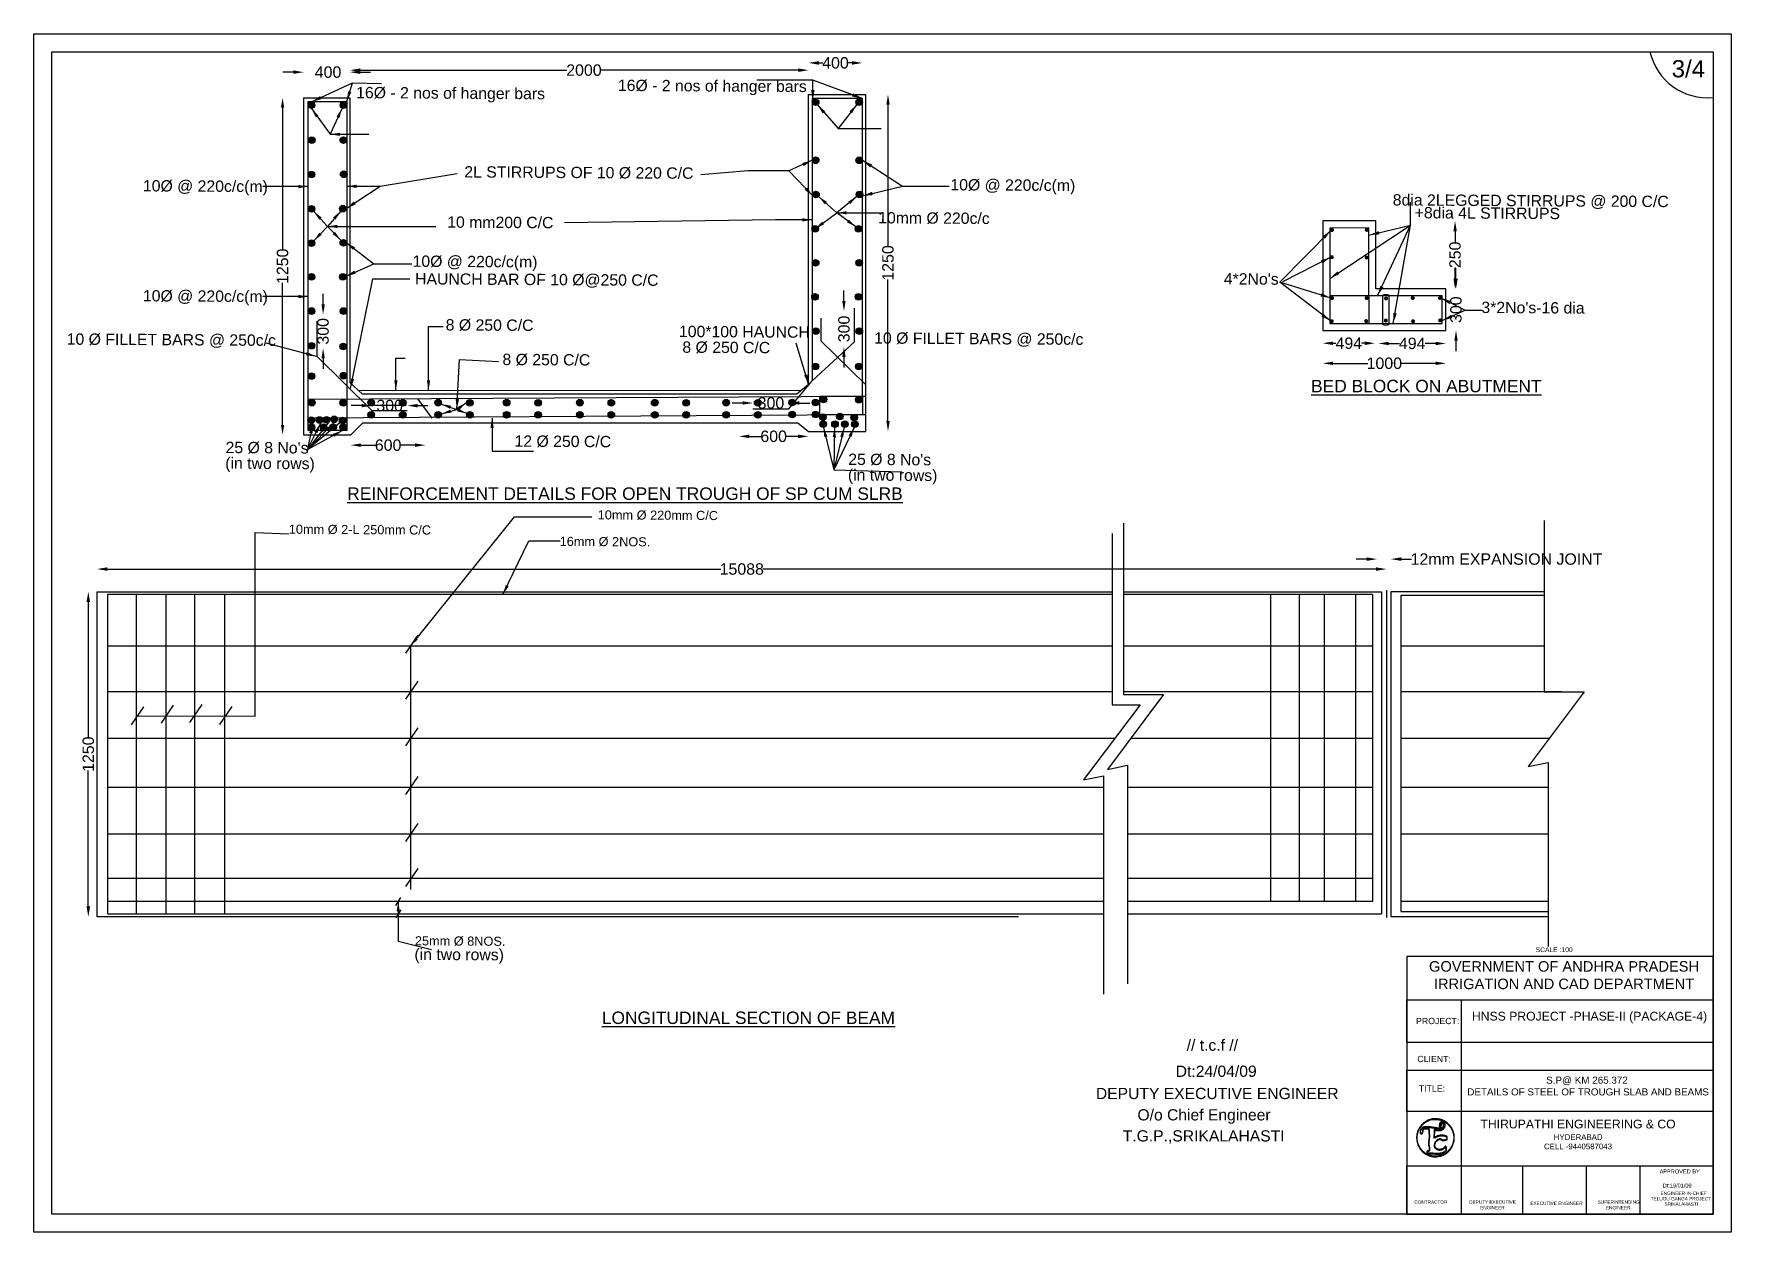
# Model space of a CAD drawing. Header units: millimetres. Extents: x 74132 to 90520, y 287 to 11853.
import ezdxf

# ---------------------------------------------------------------- set-up
doc = ezdxf.new("R2010")
doc.units = ezdxf.units.MM
doc.header["$MEASUREMENT"] = 0
doc.layers.add('DRAWING', color=7, linetype='Continuous')
doc.layers.add('TEXT', color=7, linetype='Continuous')
doc.styles.get("Standard").update_dxf_attribs({"font": 'arial.ttf'})
doc.dimstyles.get("Standard").update_dxf_attribs({"dimtxt": 110, "dimasz": 100, "dimexe": 0.18, "dimexo": 0.0625, "dimgap": 0.09, "dimtad": 0, "dimdec": 0, "dimzin": 0, "dimdsep": 46, "dimtxsty": 'Standard', "dimcen": 0.09, "dimse1": 1, "dimse2": 1, "dimadec": 0, "dimazin": 0, "dimtfac": 1, "dimtdec": 0, "dimtofl": 0, "dimtmove": 0, "dimatfit": 3, "dimfxl": 1, "dimtolj": 1, "dimtzin": 0, "dimarcsym": 0})

msp = doc.modelspace()

# ---------------------------------------------------------------- texts
at = {"layer": 'DRAWING'}
for s, height, p in [('3/4', 166.35, (89946.2, 11434.2)), ('16Ø - 2 nos of hanger bars', 109.235, (77243.1, 11232.9)), ('16Ø - 2 nos of hanger bars', 109.235, (79770.6, 11302.7)), ('2L STIRRUPS OF 10 Ø 220 C/C', 109.235, (78287.2, 10467.4)), ('10Ø @ 220c/c(m)', 109.235, (75184.1, 10333.2)), ('10Ø @ 220c/c(m)', 109.235, (82981.4, 10343.3)), ('8dia 2LEGGED STIRRUPS @ 200 C/C', 109.235, (87253.1, 10196.9)), ('+8dia 4L STIRRUPS', 109.235, (87464.9, 10073.2)), ('10 mm200 C/C', 109.235, (78122.4, 9982.7)), ('10mm Ø 220c/c ', 109.235, (82284.2, 10024.5)), ('10Ø @ 220c/c(m)', 109.235, (77787.9, 9605.1)), ('HAUNCH BAR OF 10 Ø@250 C/C', 109.235, (77811.9, 9435.2)), ("4*2No's", 109.24, (85621.7, 9434.7)), ('10Ø @ 220c/c(m)', 109.235, (75184.1, 9271.4)), ("3*2No's-16 dia", 109.235, (88109.3, 9158.9)), ('8 Ø 250 C/C', 109.235, (78107.6, 8990.6)), ('100*100 HAUNCH', 109.235, (80360.4, 8927)), ('10 Ø FILLET BARS @ 250c/c ', 109.235, (74447.9, 8853.2)), ('8 Ø 250 C/C', 109.235, (80393.2, 8775.3)), ('10 Ø FILLET BARS @ 250c/c ', 109.235, (82245.1, 8863.4)), ('8 Ø 250 C/C', 109.235, (78656, 8656.6)), ("25 Ø 8 No's", 109.235, (75982.1, 7806.9)), ('12 Ø 250 C/C', 109.235, (78772.5, 7868.4)), ('(in two rows)', 109.235, (75979, 7655.9)), ("25 Ø 8 No's", 109.235, (81994.7, 7693)), ('(in two rows)', 109.235, (81991.5, 7542)), ('10mm Ø 220mm C/C', 88.037, (79575.8, 7166.8)), ('10mm Ø 2-L 250mm C/C', 88.037, (76592.9, 7028.1)), ('16mm Ø 2NOS.', 88.037, (79208.3, 6910.8)), ('25mm Ø 8NOS.', 88.037, (77810.1, 3054.9)), ('(in two rows)', 109.235, (77805.5, 2914.6))]:
    msp.add_text(s, height=height, rotation=359.65712, dxfattribs=at).set_placement(p)
at = {"layer": 'TEXT'}
for s, p in [('%%UBED BLOCK ON ABUTMENT', (86464.6, 8393.8)), ('%%UREINFORCEMENT DETAILS FOR OPEN TROUGH OF SP CUM SLRB', (77157.2, 7355.1)), ('%%ULONGITUDINAL SECTION OF BEAM', (79615.9, 2295.4))]:
    msp.add_text(s, height=120, dxfattribs=at).set_placement(p)
at = {"layer": 'TEXT', "color": 7}
for s, height, p in [('SCALE :100', 46.49, (88633.6, 2989.3)), ('// t.c.f // ', 108.22, (85263.6, 2037.2)), ('Dt:24/04/09', 108.22, (85157.7, 1785.3)), ('O/o Chief Engineer', 108.22, (84788.1, 1364.6)), ('T.G.P.,SRIKALAHASTI', 108.22, (84646.3, 1161.4)), ('APPROVED BY', 38.741, (89830, 852.4)), ('Dt:19/01/09', 38.741, (89859.7, 716.4)), ('CONTRACTOR', 32.28, (87462.7, 560.6)), ('TELUGU GANGA PROJECT', 32.284, (89744.7, 592.3)), ('SRIKALAHASTI', 32.284, (89877.8, 540.8))]:
    msp.add_text(s, height=height, dxfattribs=at).set_placement(p)
for s, insert, char_height, width, attachment_point in [('GOVERNMENT OF ANDHRA PRADESH\\PIRRIGATION AND CAD DEPARTMENT', (88907.5, 2766.4), 101.216, 2886.552, 5), ('PROJECT:', (87477.9, 2354.8), 60.6, 565.395, 1), ('HNSS PROJECT -PHASE-II (PACKAGE-4)', (89153.4, 2358.3), 84.347, 2886.552, 5), ('CLIENT:', (87490.7, 1988.1), 60.6, 565.395, 1), ('DEPUTY EXECUTIVE ENGINEER  ', (84386.8, 1678.8), 108.22, 3039.412, 1), ('TITLE:', (87504.7, 1704.1), 60.6, 328.597, 1), ('\\pi1149.4;S.P@ KM 265.372\\P\\pi361.44; DETAILS OF STEEL OF TROUGH SLAB AND BEAMS ', (87585.4, 1787.4), 68.013, 3077.907, 1), ('\\pi370.46;THIRUPATHI ENGINEERING & CO\\P\\pi1078.4;{\\H0.64302x;HYDERABAD\\P\\pi984.18;CELL -9440587043}', (87729.5, 1372), 84.347, 2618.35, 1), ('ENGINEER-IN-CHIEF  ', (89839.3, 678), 32.284, 751.999, 1), ('\\pi153.4;DEPUTY EXECUTIVE \\P\\pi260.29;ENGINEER  ', (87837.7, 592.9), 32.284, 751.999, 1), ('  EXECUTIVE ENGINEER  ', (88557.7, 581.3), 32.284, 751.999, 1), ('\\pi36.524;SUPERINTENDING \\P\\pi115.52;ENGINEER.', (89196.8, 592.6), 32.284, 471.642, 1)]:
    msp.add_mtext(s, dxfattribs=dict(at, insert=insert, char_height=char_height, width=width, attachment_point=attachment_point))

# ---------------------------------------------------------------- blocks, each defined once
blk = doc.blocks.new('*D14')
at = {"layer": 'Defpoints', "color": 0}
for p in [(76736, 11236), (76533, 7984), (76736, 7984)]:
    blk.add_point(p, dxfattribs=at)
at = {"layer": 'DRAWING', "color": 0, "lineweight": -2}
for p, q in [((76533, 11141), (76533, 9769)), ((76533, 8079), (76533, 9451))]:
    blk.add_line(p, q, dxfattribs=at)
at = {"layer": 'DRAWING', "color": 0}
for points in [[(76517, 11141), (76549, 11141), (76533, 11236)], [(76517, 8079), (76549, 8079), (76533, 7984)]]:
    blk.add_solid(points, dxfattribs=at)
at = {"layer": 'DRAWING', "color": 0, "insert": (76533, 9610), "char_height": 110, "attachment_point": 5, "rotation": 90}
blk.add_mtext('\\A1;1250', dxfattribs=at)
blk = doc.blocks.new('*D15')
at = {"layer": 'Defpoints', "color": 0}
for p in [(82161, 11269), (82379, 11269), (82161, 8015)]:
    blk.add_point(p, dxfattribs=at)
at = {"layer": 'DRAWING', "color": 0, "lineweight": -2}
for p, q in [((82379, 11169), (82379, 9801)), ((82379, 8115), (82379, 9483))]:
    blk.add_line(p, q, dxfattribs=at)
at = {"layer": 'DRAWING', "color": 0}
for points in [[(82363, 11169), (82396, 11169), (82379, 11269)], [(82363, 8115), (82396, 8115), (82379, 8015)]]:
    blk.add_solid(points, dxfattribs=at)
at = {"layer": 'DRAWING', "color": 0, "insert": (82379, 9642), "char_height": 110, "attachment_point": 5, "rotation": 90}
blk.add_mtext('\\A1;1250', dxfattribs=at)
blk = doc.blocks.new('*D16')
at = {"layer": 'Defpoints', "color": 0}
for p in [(82132, 11573), (81612, 11269), (82132, 11269)]:
    blk.add_point(p, dxfattribs=at)
at = {"layer": 'DRAWING', "color": 0, "lineweight": -2}
for p, q in [((81712, 11573), (81749, 11573)), ((82032, 11573), (81996, 11573))]:
    blk.add_line(p, q, dxfattribs=at)
at = {"layer": 'DRAWING', "color": 0}
for points in [[(81712, 11590), (81712, 11556), (81612, 11573)], [(82032, 11590), (82032, 11556), (82132, 11573)]]:
    blk.add_solid(points, dxfattribs=at)
at = {"layer": 'DRAWING', "color": 0, "insert": (81872, 11573), "char_height": 110, "attachment_point": 5}
blk.add_mtext('\\A1;400', dxfattribs=at)
blk = doc.blocks.new('*D17')
at = {"layer": 'Defpoints', "color": 0}
for p in [(77183, 11503), (77183, 11236), (81612, 11269)]:
    blk.add_point(p, dxfattribs=at)
at = {"layer": 'DRAWING', "color": 0, "lineweight": -2}
for p, q in [((77283, 11503), (79278, 11503)), ((81512, 11503), (79609, 11503))]:
    blk.add_line(p, q, dxfattribs=at)
at = {"layer": 'DRAWING', "color": 0}
for points in [[(77283, 11520), (77283, 11486), (77183, 11503)], [(81512, 11520), (81512, 11486), (81612, 11503)]]:
    blk.add_solid(points, dxfattribs=at)
at = {"layer": 'DRAWING', "color": 0, "insert": (79443, 11503), "char_height": 110, "attachment_point": 5}
blk.add_mtext('\\A1;2000', dxfattribs=at)
blk = doc.blocks.new('*D13')
at = {"layer": 'Defpoints', "color": 0}
for p in [(76736, 11484), (76736, 11236), (77183, 11236)]:
    blk.add_point(p, dxfattribs=at)
at = {"layer": 'DRAWING', "color": 0, "lineweight": -2}
for p, q in [((76636, 11484), (76536, 11484)), ((77283, 11484), (77383, 11484))]:
    blk.add_line(p, q, dxfattribs=at)
at = {"layer": 'DRAWING', "color": 0}
for points in [[(76636, 11501), (76636, 11467), (76736, 11484)], [(77283, 11501), (77283, 11467), (77183, 11484)]]:
    blk.add_solid(points, dxfattribs=at)
at = {"layer": 'DRAWING', "color": 0, "insert": (76972, 11484), "char_height": 110, "attachment_point": 5}
blk.add_mtext('\\A1;400', dxfattribs=at)
blk = doc.blocks.new('*D19')
at = {"layer": 'Defpoints', "color": 0}
for p in [(87091, 10048), (87855, 10048), (87767, 9392)]:
    blk.add_point(p, dxfattribs=at)
at = {"layer": 'DRAWING', "color": 0, "lineweight": -2}
for p, q in [((87855, 9948), (87855, 9842)), ((87855, 9492), (87855, 9598))]:
    blk.add_line(p, q, dxfattribs=at)
at = {"layer": 'DRAWING', "color": 0}
for points in [[(87839, 9948), (87872, 9948), (87855, 10048)], [(87839, 9492), (87872, 9492), (87855, 9392)]]:
    blk.add_solid(points, dxfattribs=at)
at = {"layer": 'DRAWING', "color": 0, "insert": (87855, 9720), "char_height": 110, "attachment_point": 5, "rotation": 90}
blk.add_mtext('\\A1;250', dxfattribs=at)
blk = doc.blocks.new('*D20')
at = {"layer": 'Defpoints', "color": 0}
for p in [(87767, 9392), (87864, 9392), (87767, 8991)]:
    blk.add_point(p, dxfattribs=at)
at = {"layer": 'DRAWING', "color": 0, "lineweight": -2}
for p, q in [((87864, 9492), (87864, 9592)), ((87864, 8891), (87864, 8791))]:
    blk.add_line(p, q, dxfattribs=at)
at = {"layer": 'DRAWING', "color": 0}
for points in [[(87848, 9492), (87881, 9492), (87864, 9392)], [(87848, 8891), (87881, 8891), (87864, 8991)]]:
    blk.add_solid(points, dxfattribs=at)
at = {"layer": 'DRAWING', "color": 0, "insert": (87864, 9191), "char_height": 110, "attachment_point": 5, "rotation": 90}
blk.add_mtext('\\A1;300', dxfattribs=at)
blk = doc.blocks.new('*D21')
at = {"layer": 'Defpoints', "color": 0}
for p in [(87115, 8991), (87767, 8991), (87767, 8865)]:
    blk.add_point(p, dxfattribs=at)
at = {"layer": 'DRAWING', "color": 0, "lineweight": -2}
for p, q in [((87215, 8865), (87318, 8865)), ((87667, 8865), (87565, 8865))]:
    blk.add_line(p, q, dxfattribs=at)
at = {"layer": 'DRAWING', "color": 0}
for points in [[(87215, 8881), (87215, 8848), (87115, 8865)], [(87667, 8881), (87667, 8848), (87767, 8865)]]:
    blk.add_solid(points, dxfattribs=at)
at = {"layer": 'DRAWING', "color": 0, "insert": (87441, 8865), "char_height": 110, "attachment_point": 5}
blk.add_mtext('\\A1;494', dxfattribs=at)
blk = doc.blocks.new('*D22')
at = {"layer": 'Defpoints', "color": 0}
for p in [(86577, 8991), (86577, 8867), (87081, 8859)]:
    blk.add_point(p, dxfattribs=at)
at = {"layer": 'DRAWING', "color": 0, "lineweight": -2}
for p, q in [((86677, 8867), (86705, 8867)), ((86981, 8867), (86952, 8867))]:
    blk.add_line(p, q, dxfattribs=at)
at = {"layer": 'DRAWING', "color": 0}
for points in [[(86677, 8884), (86677, 8850), (86577, 8867)], [(86981, 8884), (86981, 8850), (87081, 8867)]]:
    blk.add_solid(points, dxfattribs=at)
at = {"layer": 'DRAWING', "color": 0, "insert": (86829, 8867), "char_height": 110, "attachment_point": 5}
blk.add_mtext('\\A1;494', dxfattribs=at)
blk = doc.blocks.new('*D18')
at = {"layer": 'Defpoints', "color": 0}
for p in [(86577, 8991), (87767, 8991), (87767, 8673)]:
    blk.add_point(p, dxfattribs=at)
at = {"layer": 'DRAWING', "color": 0, "lineweight": -2}
for p, q in [((86677, 8673), (87013, 8673)), ((87667, 8673), (87331, 8673))]:
    blk.add_line(p, q, dxfattribs=at)
at = {"layer": 'DRAWING', "color": 0}
for points in [[(86677, 8690), (86677, 8657), (86577, 8673)], [(87667, 8690), (87667, 8657), (87767, 8673)]]:
    blk.add_solid(points, dxfattribs=at)
at = {"layer": 'DRAWING', "color": 0, "insert": (87172, 8673), "char_height": 110, "attachment_point": 5}
blk.add_mtext('\\A1;1000', dxfattribs=at)
blk = doc.blocks.new('*D23')
at = {"layer": 'Defpoints', "color": 0}
for p in [(74741, 6469), (74657, 3330), (74741, 3330)]:
    blk.add_point(p, dxfattribs=at)
at = {"layer": 'DRAWING', "color": 0, "lineweight": -2}
for p, q in [((74657, 6369), (74657, 5059)), ((74657, 3430), (74657, 4741))]:
    blk.add_line(p, q, dxfattribs=at)
at = {"layer": 'DRAWING', "color": 0}
for points in [[(74640, 6369), (74674, 6369), (74657, 6469)], [(74640, 3430), (74674, 3430), (74657, 3330)]]:
    blk.add_solid(points, dxfattribs=at)
at = {"layer": 'DRAWING', "color": 0, "insert": (74657, 4900), "char_height": 110, "attachment_point": 5, "rotation": 90}
blk.add_mtext('\\A1;1250', dxfattribs=at)
blk = doc.blocks.new('*D24')
at = {"layer": 'Defpoints', "color": 0}
for p in [(87192, 6687), (74741, 6469), (87192, 6441)]:
    blk.add_point(p, dxfattribs=at)
at = {"layer": 'DRAWING', "color": 0, "lineweight": -2}
for p, q in [((74841, 6687), (80765, 6687)), ((87092, 6687), (81169, 6687))]:
    blk.add_line(p, q, dxfattribs=at)
at = {"layer": 'DRAWING', "color": 0}
for points in [[(74841, 6704), (74841, 6670), (74741, 6687)], [(87092, 6704), (87092, 6670), (87192, 6687)]]:
    blk.add_solid(points, dxfattribs=at)
at = {"layer": 'DRAWING', "color": 0, "insert": (80967, 6687), "char_height": 110, "attachment_point": 5}
blk.add_mtext('\\A1;15088', dxfattribs=at)
blk = doc.blocks.new('*D25')
at = {"layer": 'Defpoints', "color": 0}
for p in [(87235, 6783), (87101, 6469), (87235, 6469)]:
    blk.add_point(p, dxfattribs=at)
at = {"layer": 'DRAWING', "color": 0, "lineweight": -2}
for p, q in [((87001, 6783), (86901, 6783)), ((87335, 6783), (87435, 6783))]:
    blk.add_line(p, q, dxfattribs=at)
at = {"layer": 'DRAWING', "color": 0}
for points in [[(87001, 6800), (87001, 6766), (87101, 6783)], [(87335, 6800), (87335, 6766), (87235, 6783)]]:
    blk.add_solid(points, dxfattribs=at)
at = {"layer": 'DRAWING', "color": 0, "insert": (88352, 6783), "char_height": 110, "attachment_point": 5}
blk.add_mtext('\\A1;12mm EXPANSION JOINT', dxfattribs=at)
blk = doc.blocks.new('*D26')
at = {"layer": 'Defpoints', "color": 0}
for p in [(76924, 9144), (76924, 9144), (76924, 8820)]:
    blk.add_point(p, dxfattribs=at)
at = {"layer": 'DRAWING', "color": 0, "lineweight": -2}
for p, q in [((76924, 9244), (76924, 9344)), ((76924, 8720), (76924, 8620))]:
    blk.add_line(p, q, dxfattribs=at)
at = {"layer": 'DRAWING', "color": 0}
for points in [[(76908, 9244), (76941, 9244), (76924, 9144)], [(76908, 8720), (76941, 8720), (76924, 8820)]]:
    blk.add_solid(points, dxfattribs=at)
at = {"layer": 'DRAWING', "color": 0, "insert": (76924, 8982), "char_height": 110, "attachment_point": 5, "rotation": 90}
blk.add_mtext('\\A1;300', dxfattribs=at)
blk = doc.blocks.new('*D27')
at = {"layer": 'Defpoints', "color": 0}
for p in [(81952, 9176), (81954, 9176), (81945, 8833)]:
    blk.add_point(p, dxfattribs=at)
at = {"layer": 'DRAWING', "color": 0, "lineweight": -2}
for p, q in [((81954, 9276), (81954, 9376)), ((81954, 8733), (81954, 8633))]:
    blk.add_line(p, q, dxfattribs=at)
at = {"layer": 'DRAWING', "color": 0}
for points in [[(81937, 9276), (81970, 9276), (81954, 9176)], [(81937, 8733), (81970, 8733), (81954, 8833)]]:
    blk.add_solid(points, dxfattribs=at)
at = {"layer": 'DRAWING', "color": 0, "insert": (81954, 9005), "char_height": 110, "attachment_point": 5, "rotation": 90}
blk.add_mtext('\\A1;300', dxfattribs=at)
blk = doc.blocks.new('*D28')
at = {"layer": 'Defpoints', "color": 0}
for p in [(80940, 8100), (80940, 7968), (81611, 8016)]:
    blk.add_point(p, dxfattribs=at)
at = {"layer": 'DRAWING', "color": 0, "lineweight": -2}
for p, q in [((81040, 7968), (81154, 7968)), ((81511, 7968), (81397, 7968))]:
    blk.add_line(p, q, dxfattribs=at)
at = {"layer": 'DRAWING', "color": 0}
for points in [[(81040, 7985), (81040, 7951), (80940, 7968)], [(81511, 7985), (81511, 7951), (81611, 7968)]]:
    blk.add_solid(points, dxfattribs=at)
at = {"layer": 'DRAWING', "color": 0, "insert": (81275, 7968), "char_height": 110, "attachment_point": 5}
blk.add_mtext('\\A1;600', dxfattribs=at)
blk = doc.blocks.new('*D29')
at = {"layer": 'Defpoints', "color": 0}
for p in [(81075, 8290), (81075, 8235), (81423, 8235)]:
    blk.add_point(p, dxfattribs=at)
at = {"layer": 'DRAWING', "color": 0, "lineweight": -2}
for p, q in [((80975, 8290), (80875, 8290)), ((81523, 8290), (81623, 8290))]:
    blk.add_line(p, q, dxfattribs=at)
at = {"layer": 'DRAWING', "color": 0}
for points in [[(80975, 8307), (80975, 8274), (81075, 8290)], [(81523, 8307), (81523, 8274), (81423, 8290)]]:
    blk.add_solid(points, dxfattribs=at)
at = {"layer": 'DRAWING', "color": 0, "insert": (81249, 8290), "char_height": 110, "attachment_point": 5}
blk.add_mtext('\\A1;300', dxfattribs=at)
blk = doc.blocks.new('*D30')
at = {"layer": 'Defpoints', "color": 0}
for p in [(77396, 8218), (77737, 8265), (77737, 8218)]:
    blk.add_point(p, dxfattribs=at)
at = {"layer": 'DRAWING', "color": 0, "lineweight": -2}
for p, q in [((77296, 8265), (77196, 8265)), ((77837, 8265), (77937, 8265))]:
    blk.add_line(p, q, dxfattribs=at)
at = {"layer": 'DRAWING', "color": 0}
for points in [[(77296, 8281), (77296, 8248), (77396, 8265)], [(77837, 8281), (77837, 8248), (77737, 8265)]]:
    blk.add_solid(points, dxfattribs=at)
at = {"layer": 'DRAWING', "color": 0, "insert": (77567, 8265), "char_height": 110, "attachment_point": 5}
blk.add_mtext('\\A1;300', dxfattribs=at)
blk = doc.blocks.new('*D31')
at = {"layer": 'Defpoints', "color": 0}
for p in [(77913, 8100), (77191, 7984), (77913, 7883)]:
    blk.add_point(p, dxfattribs=at)
at = {"layer": 'DRAWING', "color": 0, "lineweight": -2}
for p, q in [((77291, 7883), (77430, 7883)), ((77813, 7883), (77674, 7883))]:
    blk.add_line(p, q, dxfattribs=at)
at = {"layer": 'DRAWING', "color": 0}
for points in [[(77291, 7900), (77291, 7867), (77191, 7883)], [(77813, 7900), (77813, 7867), (77913, 7883)]]:
    blk.add_solid(points, dxfattribs=at)
at = {"layer": 'DRAWING', "color": 0, "insert": (77552, 7883), "char_height": 110, "attachment_point": 5}
blk.add_mtext('\\A1;600', dxfattribs=at)

# ---------------------------------------------------------------- dimensions: what is measured, and where the dimension line sits
at = {"layer": 'DRAWING'}
for base, p1, p2, text, picture, middle in [((82132, 11573), (81612.4, 11269.4), (82132, 11269.4), '400', '*D16', (81872.2, 11573)), ((86576.6, 8866.9), (87080.5, 8858.7), (86576.6, 8990.6), '494', '*D22', (86828.6, 8866.9)), ((87766.9, 8673.5), (86576.6, 8990.6), (87766.9, 8990.6), '1000', '*D18', (87171.8, 8673.5)), ((87766.9, 8864.5), (87115.5, 8990.6), (87766.9, 8990.6), '494', '*D21', (87441.2, 8864.5))]:
    dim = msp.add_linear_dim(base=base, p1=p1, p2=p2, text=text, dimstyle='Standard', dxfattribs=at)
    dim.commit()
    dim.dimension.update_dxf_attribs({"geometry": picture, "text_midpoint": middle})
for base, p1, p2, text, picture, middle in [((76736.3, 11484), (77183.2, 11236), (76736.3, 11236), '400', '*D13', (76972, 11484)), ((77183.2, 11502.9), (81612.4, 11269.4), (77183.2, 11236), '2000', '*D17', (79443.5, 11502.9))]:
    dim = msp.add_linear_dim(base=base, p1=p1, p2=p2, text=text, dimstyle='Standard', dxfattribs=at)
    dim.commit()
    dim.dimension.update_dxf_attribs({"geometry": picture, "text_midpoint": middle, "dimtype": 160})
for base, p1, p2, text, override, picture, middle in [((76533.3, 7983.9), (76736.3, 11236), (76736.3, 7983.9), '1250', {"dimasz": 95, "dimfxl": 2000, "dimarcsym": 1}, '*D14', (76533.3, 9609.9)), ((76924.2, 9144.2), (76924.2, 8819.7), (76924.2, 9144.2), '300', {"dimfxl": 2000}, '*D26', (76924.2, 8982)), ((81953.8, 9176.2), (81944.8, 8832.9), (81952, 9176.2), '300', {"dimfxl": 2000}, '*D27', (81953.8, 9004.6))]:
    dim = msp.add_linear_dim(base=base, p1=p1, p2=p2, angle=90, text=text, dimstyle='Standard', override=override, dxfattribs=at)
    dim.commit()
    dim.dimension.update_dxf_attribs({"geometry": picture, "text_midpoint": middle})
for base, p1, p2, text, picture, middle in [((82379.4, 11269.4), (82160.9, 8014.7), (82160.9, 11269.4), '1250', '*D15', (82379.4, 9642.1)), ((87855.2, 10048.1), (87766.9, 9391.6), (87091.2, 10048.1), '250', '*D19', (87855.2, 9719.9)), ((87864.4, 9391.6), (87766.9, 8990.6), (87766.9, 9391.6), '300', '*D20', (87864.4, 9191.1)), ((74656.9, 3330.5), (74741.3, 6468.6), (74741.3, 3330.5), '1250', '*D23', (74656.9, 4899.5))]:
    dim = msp.add_linear_dim(base=base, p1=p1, p2=p2, angle=90, text=text, dimstyle='Standard', dxfattribs=at)
    dim.commit()
    dim.dimension.update_dxf_attribs({"geometry": picture, "text_midpoint": middle})
for base, p1, p2, text, picture, middle in [((81075.2, 8290.2), (81422.6, 8234.6), (81075.2, 8234.6), '300', '*D29', (81248.9, 8290.2)), ((77737.5, 8264.6), (77395.6, 8217.8), (77737.5, 8217.8), '300', '*D30', (77566.5, 8264.6)), ((77913.5, 7883.4), (77190.6, 7983.9), (77913.5, 8099.9), '600', '*D31', (77552, 7883.4)), ((80940.2, 7968), (81610.5, 8016.5), (80940.2, 8099.9), '600', '*D28', (81275.4, 7968)), ((87235.2, 6783.1), (87100.8, 6468.6), (87235.2, 6468.6), '12mm EXPANSION JOINT', '*D25', (88351.8, 6783.1)), ((87192.2, 6687), (74741.3, 6468.6), (87192.2, 6441.3), '15088', '*D24', (80966.8, 6687))]:
    dim = msp.add_linear_dim(base=base, p1=p1, p2=p2, text=text, dimstyle='Standard', override={"dimfxl": 2000}, dxfattribs=at)
    dim.commit()
    dim.dimension.update_dxf_attribs({"geometry": picture, "text_midpoint": middle})

# ---------------------------------------------------------------- hatches: boundary and pattern name
at = {"layer": 'DRAWING'}
h = msp.add_hatch(color=256, dxfattribs=at)
h.paths.add_polyline_path([(76843.5, 11164.7, 0.1836477), (76835.4, 11186), (76787.5, 11186, 0.1064012), (76780.8, 11174.3), (76780.8, 11155.2, 0.8591403)])
h.paths.add_polyline_path([(76787.5, 11186), (76835.4, 11186, 0.4491542)])
h = msp.add_hatch(color=256, dxfattribs=at)
h.paths.add_polyline_path([(77153.4, 11164.7, 0.1836477), (77145.3, 11186), (77097.4, 11186, 0.1064012), (77090.8, 11174.3), (77090.8, 11155.2, 0.8591403)])
h.paths.add_polyline_path([(77097.4, 11186), (77145.3, 11186, 0.4491542)])
h = msp.add_hatch(color=256, dxfattribs=at)
h.paths.add_polyline_path([(81712.4, 11194.5, 0.1836477), (81704.3, 11215.8), (81656.4, 11215.8, 0.1064012), (81649.8, 11204.1), (81649.8, 11185, 0.8591403)])
h.paths.add_polyline_path([(81656.4, 11215.8), (81704.3, 11215.8, 0.4491542)])
h = msp.add_hatch(color=256, dxfattribs=at)
h.paths.add_polyline_path([(82132, 11194.5, 0.1836477), (82123.9, 11215.8), (82076, 11215.8, 0.1064012), (82069.4, 11204.1), (82069.4, 11185, 0.8591403)])
h.paths.add_polyline_path([(82076, 11215.8), (82123.9, 11215.8, 0.4491542)])
h = msp.add_hatch(color=256, dxfattribs=at)
h.paths.add_polyline_path([(76846.7, 10827.7, 0.1836477), (76838.6, 10849), (76790.7, 10849, 0.1064012), (76784, 10837.3), (76784, 10818.2, 0.8591403)])
h.paths.add_polyline_path([(76790.7, 10849), (76838.6, 10849, 0.4491542)])
h = msp.add_hatch(color=256, dxfattribs=at)
h.paths.add_polyline_path([(77151.8, 10827.7, 0.1836477), (77143.7, 10849), (77095.8, 10849, 0.1064012), (77089.1, 10837.3), (77089.1, 10818.2, 0.8591403)])
h.paths.add_polyline_path([(77095.8, 10849), (77143.7, 10849, 0.4491542)])
h = msp.add_hatch(color=256, dxfattribs=at)
h.paths.add_polyline_path([(81712.4, 10633.1, 0.1836477), (81704.3, 10654.3), (81656.4, 10654.3, 0.1064012), (81649.8, 10642.6), (81649.8, 10623.5, 0.8591403)])
h.paths.add_polyline_path([(81656.4, 10654.3), (81704.3, 10654.3, 0.4491542)])
h = msp.add_hatch(color=256, dxfattribs=at)
h.paths.add_polyline_path([(82132, 10633.1, 0.1836477), (82123.9, 10654.3), (82076, 10654.3, 0.1064012), (82069.4, 10642.6), (82069.4, 10623.5, 0.8591403)])
h.paths.add_polyline_path([(82076, 10654.3), (82123.9, 10654.3, 0.4491542)])
h = msp.add_hatch(color=256, dxfattribs=at)
h.paths.add_polyline_path([(76845.1, 10496.5, 0.1836477), (76837, 10517.8), (76789.1, 10517.8, 0.1064012), (76782.5, 10506), (76782.5, 10486.9, 0.8591403)])
h.paths.add_polyline_path([(76789.1, 10517.8), (76837, 10517.8, 0.4491542)])
h = msp.add_hatch(color=256, dxfattribs=at)
h.paths.add_polyline_path([(77155, 10498.1, 0.1836477), (77146.9, 10519.4), (77099, 10519.4, 0.1064012), (77092.4, 10507.6), (77092.4, 10488.5, 0.8591403)])
h.paths.add_polyline_path([(77099, 10519.4), (77146.9, 10519.4, 0.4491542)])
h = msp.add_hatch(color=256, dxfattribs=at)
h.paths.add_polyline_path([(81715.7, 10303.4, 0.1836477), (81707.6, 10324.7), (81659.7, 10324.7, 0.1064012), (81653.1, 10313), (81653.1, 10293.9, 0.8591403)])
h.paths.add_polyline_path([(81659.7, 10324.7), (81707.6, 10324.7, 0.4491542)])
h = msp.add_hatch(color=256, dxfattribs=at)
h.paths.add_polyline_path([(82135.3, 10303.4, 0.1836477), (82127.2, 10324.7), (82079.3, 10324.7, 0.1064012), (82072.6, 10313), (82072.6, 10293.9, 0.8591403)])
h.paths.add_polyline_path([(82079.3, 10324.7), (82127.2, 10324.7, 0.4491542)])
h = msp.add_hatch(color=256, dxfattribs=at)
h.paths.add_polyline_path([(76845.1, 10164.7, 0.1836477), (76837, 10186), (76789.1, 10186, 0.1064012), (76782.5, 10174.3), (76782.5, 10155.2, 0.8591403)])
h.paths.add_polyline_path([(76789.1, 10186), (76837, 10186, 0.4491542)])
h = msp.add_hatch(color=256, dxfattribs=at)
h.paths.add_polyline_path([(77146.9, 10166.3, 0.1836477), (77138.8, 10187.6), (77090.9, 10187.6, 0.1064012), (77084.3, 10175.9), (77084.3, 10156.8, 0.8591403)])
h.paths.add_polyline_path([(77090.9, 10187.6), (77138.8, 10187.6, 0.4491542)])
h = msp.add_hatch(color=256, dxfattribs=at)
h.paths.add_polyline_path([(81707.6, 9971.7, 0.1836477), (81699.5, 9993), (81651.6, 9993, 0.1064012), (81645, 9981.2), (81645, 9962.1, 0.8591403)])
h.paths.add_polyline_path([(81651.6, 9993), (81699.5, 9993, 0.4491542)])
h = msp.add_hatch(color=256, dxfattribs=at)
h.paths.add_polyline_path([(82127.2, 9971.7, 0.1836477), (82119.1, 9993), (82071.2, 9993, 0.1064012), (82064.5, 9981.2), (82064.5, 9962.1, 0.8591403)])
h.paths.add_polyline_path([(82071.2, 9993), (82119.1, 9993, 0.4491542)])
h = msp.add_hatch(color=256, dxfattribs=at)
h.paths.add_polyline_path([(76845.1, 9832.6, 0.1836477), (76837, 9853.8), (76789.1, 9853.8, 0.1064012), (76782.5, 9842.1), (76782.5, 9823, 0.8591403)])
h.paths.add_polyline_path([(76789.1, 9853.8), (76837, 9853.8, 0.4491542)])
h = msp.add_hatch(color=256, dxfattribs=at)
h.paths.add_polyline_path([(77151.8, 9837.4, 0.1836477), (77143.7, 9858.7), (77095.8, 9858.7, 0.1064012), (77089.1, 9846.9), (77089.1, 9827.8, 0.8591403)])
h.paths.add_polyline_path([(77095.8, 9858.7), (77143.7, 9858.7, 0.4491542)])
h = msp.add_hatch(color=256, dxfattribs=at)
h.paths.add_polyline_path([(81712.4, 9642.7, 0.1836477), (81704.3, 9664), (81656.4, 9664, 0.1064012), (81649.8, 9652.3), (81649.8, 9633.2, 0.8591403)])
h.paths.add_polyline_path([(81656.4, 9664), (81704.3, 9664, 0.4491542)])
h = msp.add_hatch(color=256, dxfattribs=at)
h.paths.add_polyline_path([(82132, 9642.7, 0.1836477), (82123.9, 9664), (82076, 9664, 0.1064012), (82069.4, 9652.3), (82069.4, 9633.2, 0.8591403)])
h.paths.add_polyline_path([(82076, 9664), (82123.9, 9664, 0.4491542)])
h = msp.add_hatch(color=256, dxfattribs=at)
h.paths.add_polyline_path([(76844, 9509, 0.1836477), (76835.9, 9530.3), (76788, 9530.3, 0.1064012), (76781.4, 9518.5), (76781.4, 9499.4, 0.8591403)])
h.paths.add_polyline_path([(76788, 9530.3), (76835.9, 9530.3, 0.4491542)])
h = msp.add_hatch(color=256, dxfattribs=at)
h.paths.add_polyline_path([(77145.7, 9509, 0.1836477), (77137.6, 9530.3), (77089.7, 9530.3, 0.1064012), (77083.1, 9518.5), (77083.1, 9499.4, 0.8591403)])
h.paths.add_polyline_path([(77089.7, 9530.3), (77137.6, 9530.3, 0.4491542)])
h = msp.add_hatch(color=256, dxfattribs=at)
h.paths.add_polyline_path([(81706.4, 9314.3, 0.1836477), (81698.3, 9335.6), (81650.4, 9335.6, 0.1064012), (81643.7, 9323.9), (81643.7, 9304.8, 0.8591403)])
h.paths.add_polyline_path([(81650.4, 9335.6), (81698.3, 9335.6, 0.4491542)])
h = msp.add_hatch(color=256, dxfattribs=at)
h.paths.add_polyline_path([(82125.9, 9314.3, 0.1836477), (82117.8, 9335.6), (82069.9, 9335.6, 0.1064012), (82063.3, 9323.9), (82063.3, 9304.8, 0.8591403)])
h.paths.add_polyline_path([(82069.9, 9335.6), (82117.8, 9335.6, 0.4491542)])
h = msp.add_hatch(color=256, dxfattribs=at)
h.paths.add_polyline_path([(76845, 9177.8, 0.1836477), (76836.9, 9199.1), (76789, 9199.1, 0.1064012), (76782.4, 9187.4), (76782.4, 9168.3, 0.8591403)])
h.paths.add_polyline_path([(76789, 9199.1), (76836.9, 9199.1, 0.4491542)])
h = msp.add_hatch(color=256, dxfattribs=at)
h.paths.add_polyline_path([(77153.8, 9177.8, 0.1836477), (77145.7, 9199.1), (77097.8, 9199.1, 0.1064012), (77091.2, 9187.4), (77091.2, 9168.3, 0.8591403)])
h.paths.add_polyline_path([(77097.8, 9199.1), (77145.7, 9199.1, 0.4491542)])
h = msp.add_hatch(color=256, dxfattribs=at)
h.paths.add_polyline_path([(81714.5, 8983.2, 0.1836477), (81706.4, 9004.4), (81658.5, 9004.4, 0.1064012), (81651.8, 8992.7), (81651.8, 8973.6, 0.8591403)])
h.paths.add_polyline_path([(81658.5, 9004.4), (81706.4, 9004.4, 0.4491542)])
h = msp.add_hatch(color=256, dxfattribs=at)
h.paths.add_polyline_path([(82134, 8983.2, 0.1836477), (82125.9, 9004.4), (82078, 9004.4, 0.1064012), (82071.4, 8992.7), (82071.4, 8973.6, 0.8591403)])
h.paths.add_polyline_path([(82078, 9004.4), (82125.9, 9004.4, 0.4491542)])
h = msp.add_hatch(color=256, dxfattribs=at)
h.paths.add_polyline_path([(76843.1, 8842.5, 0.1836477), (76835, 8863.8), (76787.1, 8863.8, 0.1064012), (76780.4, 8852.1), (76780.4, 8833, 0.8591403)])
h.paths.add_polyline_path([(76787.1, 8863.8), (76835, 8863.8, 0.4491542)])
h = msp.add_hatch(color=256, dxfattribs=at)
h.paths.add_polyline_path([(77149.7, 8836.4, 0.1836477), (77141.6, 8857.7), (77093.7, 8857.7, 0.1064012), (77087.1, 8846), (77087.1, 8826.9, 0.8591403)])
h.paths.add_polyline_path([(77093.7, 8857.7), (77141.6, 8857.7, 0.4491542)])
h = msp.add_hatch(color=256, dxfattribs=at)
h.paths.add_polyline_path([(76845.1, 8548.7, 0.1836477), (76837, 8570), (76789.1, 8570, 0.1064012), (76782.5, 8558.2), (76782.5, 8539.1, 0.8591403)])
h.paths.add_polyline_path([(76789.1, 8570), (76837, 8570, 0.4491542)])
h = msp.add_hatch(color=256, dxfattribs=at)
h.paths.add_polyline_path([(77153.8, 8553.7, 0.1836477), (77145.7, 8575), (77097.8, 8575, 0.1064012), (77091.2, 8563.2), (77091.2, 8544.1, 0.8591403)])
h.paths.add_polyline_path([(77097.8, 8575), (77145.7, 8575, 0.4491542)])
h = msp.add_hatch(color=256, dxfattribs=at)
h.paths.add_polyline_path([(81710.4, 8641.8, 0.1836477), (81702.3, 8663.1), (81654.4, 8663.1, 0.1064012), (81647.8, 8651.3), (81647.8, 8632.2, 0.8591403)])
h.paths.add_polyline_path([(81654.4, 8663.1), (81702.3, 8663.1, 0.4491542)])
h = msp.add_hatch(color=256, dxfattribs=at)
h.paths.add_polyline_path([(82129.9, 8641.8, 0.1836477), (82121.9, 8663.1), (82073.9, 8663.1, 0.1064012), (82067.3, 8651.3), (82067.3, 8632.2, 0.8591403)])
h.paths.add_polyline_path([(82073.9, 8663.1), (82121.9, 8663.1, 0.4491542)])
h = msp.add_hatch(color=256, dxfattribs=at)
h.paths.add_polyline_path([(76846.8, 8293.3, 0.1836477), (76838.7, 8314.6), (76790.8, 8314.6, 0.1064012), (76784.2, 8302.8), (76784.2, 8283.8, 0.8591403)])
h.paths.add_polyline_path([(76790.8, 8314.6), (76838.7, 8314.6, 0.4491542)])
h = msp.add_hatch(color=256, dxfattribs=at)
h.paths.add_polyline_path([(77151.4, 8292, 0.1836477), (77143.3, 8313.3), (77095.4, 8313.3, 0.1064012), (77088.7, 8301.6), (77088.7, 8282.5, 0.8591403)])
h.paths.add_polyline_path([(77095.4, 8313.3), (77143.3, 8313.3, 0.4491542)])
h = msp.add_hatch(color=256, dxfattribs=at)
h.paths.add_polyline_path([(77420.2, 8293.3, 0.1836477), (77412.1, 8314.6), (77364.2, 8314.6, 0.1064012), (77357.5, 8302.8), (77357.5, 8283.8, 0.8591403)])
h.paths.add_polyline_path([(77364.2, 8314.6), (77412.1, 8314.6, 0.4491542)])
h = msp.add_hatch(color=256, dxfattribs=at)
h.paths.add_polyline_path([(77420.2, 8176.9, 0.1836477), (77412.1, 8198.2), (77364.2, 8198.2, 0.1064012), (77357.5, 8186.5), (77357.5, 8167.4, 0.8591403)])
h.paths.add_polyline_path([(77364.2, 8198.2), (77412.1, 8198.2, 0.4491542)])
h = msp.add_hatch(color=256, dxfattribs=at)
h.paths.add_polyline_path([(77724.7, 8292, 0.1836477), (77716.6, 8313.3), (77668.7, 8313.3, 0.1064012), (77662.1, 8301.6), (77662.1, 8282.5, 0.8591403)])
h.paths.add_polyline_path([(77668.7, 8313.3), (77716.6, 8313.3, 0.4491542)])
h = msp.add_hatch(color=256, dxfattribs=at)
h.paths.add_polyline_path([(77724.7, 8175.6, 0.1836477), (77716.6, 8196.9), (77668.7, 8196.9, 0.1064012), (77662.1, 8185.2), (77662.1, 8166.1, 0.8591403)])
h.paths.add_polyline_path([(77668.7, 8196.9), (77716.6, 8196.9, 0.4491542)])
h = msp.add_hatch(color=256, dxfattribs=at)
h.paths.add_polyline_path([(78068.1, 8293.3, 0.1836477), (78060, 8314.6), (78012.1, 8314.6, 0.1064012), (78005.5, 8302.8), (78005.5, 8283.8, 0.8591403)])
h.paths.add_polyline_path([(78012.1, 8314.6), (78060, 8314.6, 0.4491542)])
h = msp.add_hatch(color=256, dxfattribs=at)
h.paths.add_polyline_path([(78068.1, 8176.9, 0.1836477), (78060, 8198.2), (78012.1, 8198.2, 0.1064012), (78005.5, 8186.5), (78005.5, 8167.4, 0.8591403)])
h.paths.add_polyline_path([(78012.1, 8198.2), (78060, 8198.2, 0.4491542)])
h = msp.add_hatch(color=256, dxfattribs=at)
h.paths.add_polyline_path([(78372.7, 8292, 0.1836477), (78364.6, 8313.3), (78316.7, 8313.3, 0.1064012), (78310.1, 8301.6), (78310.1, 8282.5, 0.8591403)])
h.paths.add_polyline_path([(78316.7, 8313.3), (78364.6, 8313.3, 0.4491542)])
h = msp.add_hatch(color=256, dxfattribs=at)
h.paths.add_polyline_path([(78372.7, 8175.6, 0.1836477), (78364.6, 8196.9), (78316.7, 8196.9, 0.1064012), (78310.1, 8185.2), (78310.1, 8166.1, 0.8591403)])
h.paths.add_polyline_path([(78316.7, 8196.9), (78364.6, 8196.9, 0.4491542)])
h = msp.add_hatch(color=256, dxfattribs=at)
h.paths.add_polyline_path([(78728.7, 8293.3, 0.1836477), (78720.6, 8314.6), (78672.7, 8314.6, 0.1064012), (78666.1, 8302.8), (78666.1, 8283.8, 0.8591403)])
h.paths.add_polyline_path([(78672.7, 8314.6), (78720.6, 8314.6, 0.4491542)])
h = msp.add_hatch(color=256, dxfattribs=at)
h.paths.add_polyline_path([(78728.7, 8176.9, 0.1836477), (78720.6, 8198.2), (78672.7, 8198.2, 0.1064012), (78666.1, 8186.5), (78666.1, 8167.4, 0.8591403)])
h.paths.add_polyline_path([(78672.7, 8198.2), (78720.6, 8198.2, 0.4491542)])
h = msp.add_hatch(color=256, dxfattribs=at)
h.paths.add_polyline_path([(79033.3, 8292, 0.1836477), (79025.2, 8313.3), (78977.3, 8313.3, 0.1064012), (78970.6, 8301.6), (78970.6, 8282.5, 0.8591403)])
h.paths.add_polyline_path([(78977.3, 8313.3), (79025.2, 8313.3, 0.4491542)])
h = msp.add_hatch(color=256, dxfattribs=at)
h.paths.add_polyline_path([(79033.3, 8175.6, 0.1836477), (79025.2, 8196.9), (78977.3, 8196.9, 0.1064012), (78970.6, 8185.2), (78970.6, 8166.1, 0.8591403)])
h.paths.add_polyline_path([(78977.3, 8196.9), (79025.2, 8196.9, 0.4491542)])
h = msp.add_hatch(color=256, dxfattribs=at)
h.paths.add_polyline_path([(79434.9, 8293.3, 0.1836477), (79426.8, 8314.6), (79378.9, 8314.6, 0.1064012), (79372.3, 8302.8), (79372.3, 8283.8, 0.8591403)])
h.paths.add_polyline_path([(79378.9, 8314.6), (79426.8, 8314.6, 0.4491542)])
h = msp.add_hatch(color=256, dxfattribs=at)
h.paths.add_polyline_path([(79434.9, 8176.9, 0.1836477), (79426.8, 8198.2), (79378.9, 8198.2, 0.1064012), (79372.3, 8186.5), (79372.3, 8167.4, 0.8591403)])
h.paths.add_polyline_path([(79378.9, 8198.2), (79426.8, 8198.2, 0.4491542)])
h = msp.add_hatch(color=256, dxfattribs=at)
h.paths.add_polyline_path([(79739.5, 8292, 0.1836477), (79731.4, 8313.3), (79683.5, 8313.3, 0.1064012), (79676.9, 8301.6), (79676.9, 8282.5, 0.8591403)])
h.paths.add_polyline_path([(79683.5, 8313.3), (79731.4, 8313.3, 0.4491542)])
h = msp.add_hatch(color=256, dxfattribs=at)
h.paths.add_polyline_path([(79739.5, 8175.6, 0.1836477), (79731.4, 8196.9), (79683.5, 8196.9, 0.1064012), (79676.9, 8185.2), (79676.9, 8166.1, 0.8591403)])
h.paths.add_polyline_path([(79683.5, 8196.9), (79731.4, 8196.9, 0.4491542)])
h = msp.add_hatch(color=256, dxfattribs=at)
h.paths.add_polyline_path([(80158.4, 8293.3, 0.1836477), (80150.3, 8314.6), (80102.4, 8314.6, 0.1064012), (80095.7, 8302.8), (80095.7, 8283.8, 0.8591403)])
h.paths.add_polyline_path([(80102.4, 8314.6), (80150.3, 8314.6, 0.4491542)])
h = msp.add_hatch(color=256, dxfattribs=at)
h.paths.add_polyline_path([(80158.4, 8176.9, 0.1836477), (80150.3, 8198.2), (80102.4, 8198.2, 0.1064012), (80095.7, 8186.5), (80095.7, 8167.4, 0.8591403)])
h.paths.add_polyline_path([(80102.4, 8198.2), (80150.3, 8198.2, 0.4491542)])
h = msp.add_hatch(color=256, dxfattribs=at)
h.paths.add_polyline_path([(80462.9, 8292, 0.1836477), (80454.8, 8313.3), (80406.9, 8313.3, 0.1064012), (80400.3, 8301.6), (80400.3, 8282.5, 0.8591403)])
h.paths.add_polyline_path([(80406.9, 8313.3), (80454.8, 8313.3, 0.4491542)])
h = msp.add_hatch(color=256, dxfattribs=at)
h.paths.add_polyline_path([(80462.9, 8175.6, 0.1836477), (80454.8, 8196.9), (80406.9, 8196.9, 0.1064012), (80400.3, 8185.2), (80400.3, 8166.1, 0.8591403)])
h.paths.add_polyline_path([(80406.9, 8196.9), (80454.8, 8196.9, 0.4491542)])
h = msp.add_hatch(color=256, dxfattribs=at)
h.paths.add_polyline_path([(80848.3, 8293.3, 0.1836477), (80840.2, 8314.6), (80792.3, 8314.6, 0.1064012), (80785.6, 8302.8), (80785.6, 8283.8, 0.8591403)])
h.paths.add_polyline_path([(80792.3, 8314.6), (80840.2, 8314.6, 0.4491542)])
h = msp.add_hatch(color=256, dxfattribs=at)
h.paths.add_polyline_path([(80848.3, 8176.9, 0.1836477), (80840.2, 8198.2), (80792.3, 8198.2, 0.1064012), (80785.6, 8186.5), (80785.6, 8167.4, 0.8591403)])
h.paths.add_polyline_path([(80792.3, 8198.2), (80840.2, 8198.2, 0.4491542)])
h = msp.add_hatch(color=256, dxfattribs=at)
h.paths.add_polyline_path([(81152.8, 8292, 0.1836477), (81144.7, 8313.3), (81096.8, 8313.3, 0.1064012), (81090.2, 8301.6), (81090.2, 8282.5, 0.8591403)])
h.paths.add_polyline_path([(81096.8, 8313.3), (81144.7, 8313.3, 0.4491542)])
h = msp.add_hatch(color=256, dxfattribs=at)
h.paths.add_polyline_path([(81152.8, 8175.6, 0.1836477), (81144.7, 8196.9), (81096.8, 8196.9, 0.1064012), (81090.2, 8185.2), (81090.2, 8166.1, 0.8591403)])
h.paths.add_polyline_path([(81096.8, 8196.9), (81144.7, 8196.9, 0.4491542)])
h = msp.add_hatch(color=256, dxfattribs=at)
h.paths.add_polyline_path([(81486.1, 8294.6, 0.1836477), (81478.1, 8315.9), (81430.1, 8315.9, 0.1064012), (81423.5, 8304.2), (81423.5, 8285.1, 0.8591403)])
h.paths.add_polyline_path([(81430.1, 8315.9), (81478.1, 8315.9, 0.4491542)])
h = msp.add_hatch(color=256, dxfattribs=at)
h.paths.add_polyline_path([(81486.1, 8178.2, 0.1836477), (81478.1, 8199.5), (81430.1, 8199.5, 0.1064012), (81423.5, 8187.8), (81423.5, 8168.7, 0.8591403)])
h.paths.add_polyline_path([(81430.1, 8199.5), (81478.1, 8199.5, 0.4491542)])
h = msp.add_hatch(color=256, dxfattribs=at)
h.paths.add_polyline_path([(81711.4, 8294.6, 0.1836477), (81703.3, 8315.9), (81655.4, 8315.9, 0.1064012), (81648.8, 8304.2), (81648.8, 8285.1, 0.8591403)])
h.paths.add_polyline_path([(81655.4, 8315.9), (81703.3, 8315.9, 0.4491542)])
h = msp.add_hatch(color=256, dxfattribs=at)
h.paths.add_polyline_path([(81711.4, 8178.2, 0.1836477), (81703.3, 8199.5), (81655.4, 8199.5, 0.1064012), (81648.8, 8187.8), (81648.8, 8168.7, 0.8591403)])
h.paths.add_polyline_path([(81655.4, 8199.5), (81703.3, 8199.5, 0.4491542)])
h = msp.add_hatch(color=256, dxfattribs=at)
h.paths.add_polyline_path([(81787.1, 8323.1, 0.1836477), (81779, 8344.4), (81731.1, 8344.4, 0.1064012), (81724.4, 8332.6), (81724.4, 8313.5, 0.8591403)])
h.paths.add_polyline_path([(81731.1, 8344.4), (81779, 8344.4, 0.4491542)])
h = msp.add_hatch(color=256, dxfattribs=at)
h.paths.add_polyline_path([(82129.9, 8321.8, 0.1836477), (82121.9, 8343.1), (82073.9, 8343.1, 0.1064012), (82067.3, 8331.4), (82067.3, 8312.3, 0.8591403)])
h.paths.add_polyline_path([(82073.9, 8343.1), (82121.9, 8343.1, 0.4491542)])
h = msp.add_hatch(color=256, dxfattribs=at)
h.paths.add_polyline_path([(76838, 8139.8, 0.5766522), (76782.5, 8139.5)])
h.paths.add_polyline_path([(76782.5, 8139.5, 0.1305032), (76778.3, 8123.6, 1), (76842.4, 8123.6, 0.1333352), (76838, 8139.8)])
h = msp.add_hatch(color=256, dxfattribs=at)
h.paths.add_polyline_path([(76779.7, 8114, 0.8591403), (76842.4, 8123.6, 0.1869279), (76834, 8145.2), (76786.4, 8144.9, 0.1067934), (76779.7, 8133.1)], flags=17)
h.paths.add_polyline_path([(76842.4, 8123.6, 0.1869279), (76834, 8145.2), (76786.4, 8144.9, 0.1840486), (76778.3, 8123.6, 1)])
for points in [[(76843.8, 8057.1, 1), (76779.7, 8057.1, 0.3742964), (76807.4, 8025.4), (76816.2, 8025.4, 0.3742964)], [(77113.1, 8088.9, -0.0345592), (77117.5, 8089.2, 0.3742964), (77145.1, 8120.9, 0.23987), (77132, 8146.8), (77094, 8146.6, 0.2369283), (77081.1, 8120.9, 0.4142136)], [(77145.1, 8120.9, 0.23987), (77132, 8146.8), (77094, 8146.6, 0.2369283), (77081.1, 8120.9, 1)], [(77085.5, 8057.1, 0.3742964), (77113.1, 8025.4), (77121.9, 8025.4, 0.3742964), (77149.6, 8057.1, 0.4142136), (77117.5, 8089.2, -0.0345592), (77113.1, 8088.9, 0.3742964)], [(81784.1, 8086.9, 1), (81720, 8086.9, 0.3742964), (81747.6, 8055.2), (81756.5, 8055.2, 0.3742964)], [(81899.4, 8086.9, 1), (81835.3, 8086.9, 0.3742964), (81863, 8055.2), (81871.8, 8055.2, 0.3742964)], [(81994.6, 8086.9, 1), (81930.5, 8086.9, 0.3742964), (81958.2, 8055.2), (81967, 8055.2, 0.3742964)], [(82032.1, 8174.7, 0.2142102), (82021.3, 8150.7, 0.4142136), (82053.4, 8118.7, -0.0345592), (82057.8, 8119, 0.3742964), (82085.4, 8150.7, 0.2142102), (82074.7, 8174.7)], [(82085.4, 8150.7, 0.2142102), (82074.7, 8174.7), (82032.1, 8174.7, 0.2142102), (82021.3, 8150.7, 1)], [(82057.8, 8119, -0.0345592), (82053.4, 8118.7, 0.3742964), (82025.7, 8086.9, 0.3742964), (82053.4, 8055.2), (82062.2, 8055.2, 0.3742964), (82089.8, 8086.9, 0.4142136)]]:
    msp.add_hatch(color=256, dxfattribs=at).paths.add_polyline_path(points)
h = msp.add_hatch(color=256, dxfattribs=at)
h.paths.add_polyline_path([(76917.9, 8142.3, 0.5766522), (76862.4, 8142)])
h.paths.add_polyline_path([(76862.4, 8142, 0.1305032), (76858.2, 8126.1, 1), (76922.3, 8126.1, 0.1333352), (76917.9, 8142.3)])
h = msp.add_hatch(color=256, dxfattribs=at)
h.paths.add_polyline_path([(76956, 8076.3, 0.5766522), (76900.5, 8076)])
h.paths.add_polyline_path([(76900.5, 8076, 0.1305032), (76896.3, 8060.1, 1), (76960.4, 8060.1, 0.1333352), (76956, 8076.3)])
h = msp.add_hatch(color=256, dxfattribs=at)
h.paths.add_polyline_path([(76985.4, 8144.8, 0.5766522), (76930, 8144.5)])
h.paths.add_polyline_path([(76930, 8144.5, 0.1305032), (76925.7, 8128.6, 1), (76989.8, 8128.6, 0.1333352), (76985.4, 8144.8)])
h = msp.add_hatch(color=256, dxfattribs=at)
h.paths.add_polyline_path([(77051.2, 8076.3, 0.5766522), (76995.7, 8076)])
h.paths.add_polyline_path([(76995.7, 8076, 0.1305032), (76991.5, 8060.1, 1), (77055.6, 8060.1, 0.1333352), (77051.2, 8076.3)])
h = msp.add_hatch(color=256, dxfattribs=at)
h.paths.add_polyline_path([(77059.6, 8148.7, 0.5766522), (77004.2, 8148.4)])
h.paths.add_polyline_path([(77004.2, 8148.4, 0.1305032), (76999.9, 8132.5, 1), (77064, 8132.5, 0.1333352), (77059.6, 8148.7)])
h = msp.add_hatch(color=256, dxfattribs=at)
h.paths.add_polyline_path([(81782.7, 8153.4, 0.1836477), (81774.6, 8174.7), (81726.7, 8174.7, 0.1064012), (81720, 8162.9), (81720, 8143.8, 0.8591403)])
h.paths.add_polyline_path([(81726.7, 8174.7), (81774.6, 8174.7, 0.4491542)])
h = msp.add_hatch(color=256, dxfattribs=at)
h.paths.add_polyline_path([(81886.1, 8174.7), (81942.7, 8174.7, 0.6026531)])
h.paths.add_polyline_path([(81946.4, 8159.7, 0.1221167), (81942.7, 8174.7), (81886.1, 8174.7, 0.1221167), (81882.3, 8159.7, 1)])

# ---------------------------------------------------------------- linework, layer by layer
at = {"color": 7}
for points in [[(87635.5, 1378.8, 0.011371), (87615.4, 1374, 0.02579), (87600.5, 1369.2, 0.027062), (87586.6, 1363, 0.013799), (87569.9, 1353.9, 0.049276), (87554.8, 1343, 0.020623), (87536.6, 1325.6, 0.020736), (87519.7, 1306.4, 0.039557), (87508, 1289.5, 0.070595), (87489.3, 1243.1, 0.067578), (87483.8, 1192.6, 0.067285), (87492.1, 1142.2, 0.06891), (87513.3, 1096.4, 0.057705), (87538.3, 1065.9, 0.054334), (87570.1, 1041.2, 0.05355), (87606.9, 1023.7, 0.052844), (87646.8, 1014.2, 0.040381), (87669.3, 1013.2, 0.03202), (87693.4, 1015.6, 0.031364), (87717.7, 1021.2, 0.03411), (87740.3, 1029.6, 0.075635), (87785.7, 1059.1, 0.073326), (87820.8, 1101, 0.073591), (87842.2, 1151.1, 0.077104), (87847.8, 1204.5, 0.004861), (87846.9, 1219.3, 0.019003), (87845.9, 1228.4, 0.02286), (87844.3, 1236.6, 0.009468), (87841.5, 1247.5, 0.065489), (87823.9, 1288.3, 0.057691), (87795.7, 1325.2, 0.058022), (87760.1, 1354.5, 0.068022), (87720.4, 1372.9, 0.035725), (87700.5, 1377.6, 0.021943), (87676.5, 1380.3, 0.021989), (87653.1, 1380.9, 0.048915)], [(87710.9, 1369, -0.010053), (87724, 1365.2, -0.02116), (87733.9, 1361.7, -0.022523), (87743.2, 1357.5, -0.013074), (87753.9, 1351.6, -0.040153), (87773.8, 1337.8, -0.032263), (87793, 1319.9, -0.031944), (87809.9, 1299.5, -0.036921), (87823.1, 1278, -0.012801), (87827.6, 1268.8, -0.018323), (87831.1, 1260.4, -0.011926), (87833.5, 1253.4, -0.421559), (87832.8, 1252, 0.438354), (87832.7, 1251.8, 0.035377), (87833, 1251.1, 0.030088), (87833.6, 1250.2, 0.016409), (87834.4, 1249.2, -0.136522), (87838.3, 1240.4, -0.015322), (87840.9, 1218.4, -0.019775), (87842, 1194.9, -0.035566), (87840.8, 1175.6, -0.046854), (87832.8, 1140.7, -0.049001), (87818.4, 1108.5, -0.049074), (87798.1, 1079.7, -0.047266), (87772.3, 1055, -0.036649), (87758.4, 1045.6, -0.020541), (87740.3, 1036.1, -0.020402), (87722, 1028.4, -0.050634), (87708, 1024.7, 0.011096), (87705.4, 1024.3, 0.006376), (87702.3, 1023.6, 0.006368), (87699.2, 1022.8, 0.010561), (87696.6, 1022.1, -0.075797), (87672.4, 1018.6, -0.036256), (87641.1, 1021.2, -0.035773), (87609.2, 1028.5, -0.053967), (87583.1, 1039.7, -0.043816), (87553.5, 1059.9, -0.050353), (87529.4, 1084.2, -0.04992), (87510.4, 1113, -0.041857), (87496.2, 1146.6, -0.041799), (87492.1, 1164.3, -0.022952), (87489.8, 1186.4, -0.022835), (87489.6, 1209.1, -0.036198), (87491.6, 1228.3, -0.027029), (87495.6, 1245.1, -0.021589), (87501.7, 1262.8, -0.021847), (87509.1, 1279.5, -0.030803), (87517.3, 1293.7, -0.030973), (87527.3, 1306.9, -0.014365), (87541.7, 1322.8, -0.013732), (87556.6, 1337.4, -0.048124), (87567.2, 1345.6, -0.015617), (87575.7, 1350.5, -0.006514), (87587.4, 1356.6, -0.006284), (87599, 1362.3, -0.02113), (87606.8, 1365.6, -0.047647), (87630.2, 1372, -0.034153), (87657.2, 1374.7, -0.033468), (87685, 1373.7, -0.039389)], [(87721.4, 1352.6, 0.079905), (87716.6, 1349.6, 0.042826), (87711.7, 1344.6, 0.042991), (87707.9, 1338.9, 0.097401), (87706.2, 1334.1, -0.017144), (87705.8, 1331.3, -0.007361), (87705, 1327.7, -0.007273), (87704.1, 1323.8, -0.009527), (87703.1, 1320.4, 0.057314), (87701.9, 1313.5, 0.105744), (87702.7, 1308, 0.129803), (87705.6, 1304, 0.112787), (87710.2, 1301.6, 0.089359), (87715.6, 1301.3, 0.205539), (87719.1, 1303.3, 0.119945), (87721.3, 1308.2, 0.023277), (87722.5, 1317.9, -0.017196), (87723.6, 1327.8, -0.101894), (87725.4, 1332.6, -0.209902), (87728.3, 1334.6, -0.109281), (87732.8, 1334.5, -0.199104), (87738.4, 1330.3, -0.104543), (87741.3, 1321.9, -0.087788), (87740.7, 1311.7, -0.092435), (87736.7, 1302.5, -0.140361), (87727.3, 1294.7, -0.085225), (87713.3, 1291.1, -0.045138), (87691.1, 1291.4, -0.010085), (87653.6, 1296.1, 0.001129), (87617.2, 1301.4, 0.010475), (87601.4, 1303.3, 0.019654), (87589.5, 1304, 0.009807), (87574.4, 1304, 0.021045), (87558.4, 1303, 0.064199), (87547.8, 1300.5, 0.07759), (87539.4, 1295.7, 0.04157), (87530.6, 1287.5, 0.033858), (87524.6, 1279.8, 0.055821), (87520.7, 1272.6, 0.056084), (87518.6, 1264.6, 0.03454), (87517.8, 1255, 0.036481), (87518.3, 1245.3, 0.103396), (87520.6, 1239, 0.148662), (87524.6, 1235.4, 0.109578), (87530.4, 1234.1, 0.120124), (87536.2, 1235.5, 0.145), (87540.2, 1239.3, 0.076305), (87543.1, 1246.9, 0.015923), (87545.6, 1260.8, -0.009484), (87546.8, 1267.7, -0.012925), (87548.1, 1273.9, -0.009784), (87549.4, 1278.9, -0.12767), (87550.4, 1280.6, -0.187867), (87554.2, 1282.3, -0.006627), (87570.5, 1282.8, -0.01166), (87586.2, 1282.6, -0.060862), (87594.8, 1281.3, -0.161099), (87598.3, 1278.9, -0.110854), (87600.4, 1274.5, -0.037878), (87601.6, 1265.8, -0.003666), (87602.9, 1244.6, 0.004284), (87603.3, 1236.8, 0.004704), (87603.9, 1229.3, 0.004401), (87604.5, 1222.9, 0.023561), (87605.1, 1219.5, -0.066487), (87605.5, 1213.3, -0.007257), (87604.3, 1199.2, -0.006419), (87602.1, 1178.6, -0.001903), (87598.1, 1147.2, 0.0101), (87597.1, 1137.9, 0.046767), (87597.1, 1132.5, 0.054451), (87598.1, 1127.6, 0.016832), (87600.7, 1120.5, -0.025497), (87602.7, 1114.7, -0.017703), (87604.4, 1107.9, -0.016989), (87605.7, 1100.8, -0.017395), (87606.5, 1093.6), (87607.6, 1078.1), (87600.3, 1074, -0.015536), (87597.2, 1072.4, -0.017122), (87594.2, 1071.1, -0.016739), (87591.6, 1070.1, -0.078777), (87590, 1069.9, 0.131176), (87586.1, 1068.8, 0.136592), (87583.4, 1066, 0.106124), (87582, 1061.6, 0.058162), (87582.2, 1055.9, 0.016688), (87582.8, 1052.7, 0.019181), (87583.6, 1049.7, 0.018627), (87584.5, 1047.2, 0.096084), (87585.2, 1046, 0.155202), (87586.6, 1045.2, 0.015688), (87590.2, 1044.6, 0.01847), (87594.8, 1044.1, 0.013691), (87599.8, 1043.9, -0.011921), (87616.8, 1043.3, -0.00413), (87641.3, 1041.6, -0.001098), (87667.4, 1039.5, -0.118504), (87670.7, 1038.4, 0.16291), (87674.5, 1037.5, 0.003581), (87693.5, 1039.4, 0.008625), (87711.7, 1041.7, 0.028406), (87723.6, 1044.1, 0.032579), (87734.9, 1047.8, 0.025466), (87746.5, 1053.3, 0.026004), (87756.8, 1059.4, 0.061344), (87763.6, 1065.2, 0.068447), (87769.5, 1073.9, 0.076262), (87772.6, 1083.6, 0.067476), (87772.8, 1094.7, 0.040065), (87770.3, 1107.7, 0.044341), (87767.9, 1113.9, 0.167899), (87765, 1116.8, 0.248042), (87761.7, 1116.7, 0.093969), (87758.1, 1113.6, -0.014529), (87746.7, 1100.2, -0.059632), (87738.6, 1093.2, -0.07471), (87730, 1089.1, -0.031322), (87717.6, 1086.2, -0.011719), (87709.6, 1085, -0.030157), (87703.8, 1084.6, -0.035481), (87698.6, 1084.9, -0.022756), (87692.6, 1086, -0.041651), (87683.4, 1089, -0.044873), (87675, 1093.4, -0.048687), (87668.2, 1098.8, -0.078972), (87663.8, 1104.7, -0.088886), (87661.1, 1113.1, -0.038681), (87660.4, 1124.9, -0.038538), (87661.7, 1137, -0.068656), (87664.7, 1146.5, -0.047822), (87670.3, 1155.7, -0.035478), (87678.1, 1164.7, -0.035754), (87686.9, 1172.4, -0.052131), (87695.8, 1177.7, -0.030465), (87705.2, 1181.4, -0.089851), (87712.1, 1182.3, -0.11423), (87717.9, 1180.7, -0.067663), (87723.7, 1176.4, 0.096235), (87731, 1171.6, 0.073317), (87740.4, 1169.4, 0.064558), (87751.1, 1169.7, 0.048869), (87762.6, 1172.8, 0.015923), (87773.1, 1177.2, 0.109612), (87777.6, 1180.5, 0.141247), (87779.7, 1185, 0.03256), (87780.4, 1193.5, 0.013265), (87780.3, 1200.1, 0.061516), (87779.7, 1203.8, 0.091027), (87778.4, 1206.6, 0.050414), (87775.8, 1209.3, 0.128873), (87755.7, 1219.6, 0.05989), (87726.3, 1222.3, 0.055893), (87694.3, 1217.9, 0.065288), (87665.7, 1206.5, -0.008116), (87662.3, 1204.7, -0.012981), (87659.3, 1203.2, -0.006773), (87656.7, 1202.1, -0.304845), (87656.2, 1202.2, -0.211798), (87656, 1202.8, -0.000838), (87656.3, 1210.4, -0.003985), (87656.9, 1219, -0.002472), (87657.6, 1229.2, 0.004385), (87658.4, 1239.8, 0.005065), (87658.9, 1249.9, 0.004554), (87659.1, 1258.5, 0.029433), (87659, 1262.8), (87658.3, 1270.2), (87666.9, 1268.8, 0.022308), (87671.6, 1268.3, 0.005402), (87679.5, 1267.9, 0.005531), (87688.5, 1267.6, 0.005473), (87697.5, 1267.5, 0.006594), (87710.3, 1267.7, 0.031106), (87717.6, 1268.4, 0.045299), (87723.4, 1269.8, 0.025886), (87730.1, 1272.5, 0.074598), (87742.6, 1280.8, 0.070434), (87752.4, 1292.6, 0.07263), (87758.4, 1306.2, 0.089071), (87759.6, 1320, 0.01957), (87758.3, 1330, 0.056074), (87756.3, 1336.7, 0.065261), (87753.1, 1342.2, 0.034277), (87747.9, 1348.2, 0.027009), (87744.3, 1351.4, 0.068734), (87741.3, 1353.2, 0.07176), (87738, 1354, 0.031521), (87733.4, 1354.3, 0.016443), (87730, 1354.1, 0.015199), (87726.5, 1353.7, 0.015395), (87723.4, 1353.2, 0.04795)], [(87741.7, 1346.3, -0.056619), (87747.1, 1340.8, -0.070112), (87750.6, 1334.6, -0.063176), (87752.6, 1327.2, -0.036102), (87753.1, 1317.9, -0.026103), (87752.5, 1308.4, -0.05922), (87750.8, 1301.5, -0.061276), (87747.5, 1295.2, -0.029698), (87742, 1288.1, -0.094532), (87731.2, 1279.7, -0.069609), (87716.9, 1274.7, -0.05177), (87697.9, 1273, -0.023109), (87672.9, 1274.4, 0.014899), (87660.4, 1275.3, 0.124815), (87654.9, 1274.2, 0.252886), (87652.5, 1270.9, 0.073732), (87652.7, 1264.6, -0.042717), (87653, 1260.2, -0.005288), (87652.9, 1250.7, -0.006212), (87652.5, 1239.4, -0.005103), (87651.7, 1227.3, 0.004606), (87651, 1214.3, 0.010714), (87650.7, 1204.5, 0.007341), (87650.7, 1197.1, 0.193504), (87651.5, 1195.3, 0.272952), (87653.1, 1194.9, 0.017404), (87658, 1196.5, 0.018882), (87664.5, 1199.2, 0.007944), (87673, 1203.2, -0.00991), (87684.6, 1208.6, -0.029968), (87692.7, 1211.7, -0.03192), (87700.9, 1213.6, -0.012489), (87712.4, 1215.3, -0.031624), (87731.8, 1216.4, -0.042774), (87749.3, 1214.8, -0.049658), (87763.6, 1210.7, -0.102801), (87773.3, 1204.4, -0.146745), (87775.2, 1200.9, -0.055372), (87775.7, 1195.3, -0.054274), (87775, 1189.5, -0.094139), (87773, 1185, -0.119575), (87768.7, 1181.3, -0.039208), (87761, 1178, -0.03788), (87751.9, 1175.7, -0.043914), (87743, 1174.9, -0.027336), (87737.8, 1175.2, -0.068469), (87734.1, 1176.1, -0.065144), (87730.7, 1178, -0.022939), (87726.4, 1181.6, 0.07041), (87719.1, 1186.5, 0.111511), (87711.7, 1188.3, 0.08847), (87703.2, 1186.8, 0.032101), (87691.8, 1181.9, 0.049567), (87682.1, 1175.7, 0.035227), (87672.6, 1167, 0.034846), (87664.3, 1156.9, 0.044392), (87658.2, 1146.5, 0.072348), (87655.8, 1138.9, 0.020236), (87654.4, 1126.5, 0.012952), (87653.8, 1114.1, 0.265664), (87655.6, 1110.9, -0.115377), (87656.3, 1110.2, -0.049412), (87656.9, 1109, -0.04534), (87657.3, 1107.5, -0.044785), (87657.4, 1106, 0.179828), (87659.3, 1100.8, 0.032309), (87666.7, 1093.3, 0.035345), (87675.6, 1086.4, 0.067561), (87683.7, 1082.4, 0.028537), (87693.1, 1079.9, 0.039847), (87701.7, 1078.8, 0.038236), (87710.7, 1079.1, 0.023572), (87721.1, 1080.7, 0.033201), (87731.8, 1083.7, 0.052304), (87740.5, 1087.8, 0.054197), (87747.9, 1093.4, 0.038969), (87754.8, 1101.1, -0.007998), (87757.5, 1104.5, -0.011914), (87759.9, 1107.3, -0.007046), (87762, 1109.6, -0.189724), (87762.7, 1109.9, -0.31512), (87763.3, 1109.5, -0.012989), (87764.3, 1107.1, -0.018519), (87765.3, 1104, -0.0116), (87766.3, 1100.3, -0.076654), (87767.4, 1086.5, -0.116551), (87763.8, 1075, -0.101292), (87755, 1065.3, -0.047771), (87740.4, 1056.6, -0.047916), (87721.4, 1049.7, -0.038807), (87700.1, 1046, -0.030246), (87673.8, 1045.1, -0.013533), (87639.3, 1047, 0.003397), (87628.2, 1047.8, 0.003258), (87616.9, 1048.5, 0.003226), (87606.9, 1048.9, 0.011736), (87600.6, 1049.1), (87588.7, 1049), (87588.7, 1054.7), (87588.7, 1059.1), (87588.7, 1061.7, -0.255878), (87589.1, 1062.4, -0.021331), (87590.9, 1063.5, -0.024284), (87593.3, 1064.6, -0.016153), (87596.1, 1065.7, 0.029102), (87599.4, 1067, 0.019825), (87602.9, 1068.8, 0.020023), (87606.1, 1070.8, 0.037497), (87608.5, 1072.7, 0.047773), (87611.3, 1075.9, 0.109676), (87612.6, 1078.8, 0.059805), (87612.9, 1082.9, 0.007063), (87612.4, 1092.2, 0.017193), (87611.7, 1098.7, 0.01193), (87610.5, 1106.1, 0.012048), (87609, 1113.1, 0.024163), (87607.4, 1118.5, -0.021994), (87605.4, 1125.3, -0.038871), (87604.4, 1131.1, -0.030789), (87604.2, 1137.8, -0.009072), (87604.7, 1148.1, -0.001709), (87605.3, 1155.5, -0.001884), (87605.9, 1162.6, -0.001751), (87606.4, 1168.7, -0.009616), (87606.8, 1172, 0.002783), (87609.7, 1196, 0.015642), (87610.9, 1208.9, 0.027419), (87610.9, 1218.3, 0.025052), (87609.9, 1227.9, -0.013359), (87609.1, 1234.2, -0.007032), (87608.4, 1242.2, -0.006991), (87607.9, 1250.3, -0.010691), (87607.7, 1257.4, 0.009817), (87607.5, 1270.2, 0.054013), (87606.5, 1277, 0.099692), (87604.3, 1281.4, 0.084336), (87600.5, 1284.9, 0.111049), (87593.7, 1287.4, 0.01671), (87579.1, 1289, 0.019303), (87564.2, 1289.4, 0.061247), (87554.3, 1288.2, 0.116126), (87548.6, 1285.2, 0.097571), (87544.4, 1279.8, 0.067516), (87541.5, 1271.5, 0.026486), (87539.8, 1259.4, -0.029178), (87538.2, 1248.9, -0.08956), (87535.5, 1242.3, -0.186289), (87531.8, 1239.6, -0.209405), (87527.6, 1240.3, -0.132851), (87524.4, 1243.7, -0.091992), (87522.8, 1248.8, -0.064225), (87522.8, 1255.9, -0.027894), (87524.7, 1265, -0.043994), (87527.8, 1273.8, -0.055217), (87532.2, 1281.3, -0.053692), (87538.3, 1287.8, -0.038475), (87546.3, 1293.6, -0.115688), (87558.9, 1297.9, -0.031518), (87580, 1298.5, -0.022483), (87610.1, 1296.2, -0.007666), (87653.6, 1290.2, 0.006179), (87666.9, 1288.3, 0.0054), (87680.9, 1286.7, 0.005436), (87693.6, 1285.5, 0.016056), (87702.3, 1285, 0.009603), (87712.1, 1285, 0.036421), (87718.1, 1285.6, 0.048057), (87723.2, 1286.9, 0.026799), (87729, 1289.5, 0.051449), (87737.2, 1294.7, 0.079901), (87742.8, 1300.8, 0.083725), (87746.1, 1308.1, 0.062275), (87747.2, 1317, 0.027547), (87746.9, 1321.4, 0.025908), (87746.2, 1325.9, 0.027051), (87745.1, 1330, 0.042534), (87743.6, 1333.4, 0.029286), (87741.3, 1337.2, 0.113768), (87739.3, 1339, 0.10469), (87736.6, 1339.8, 0.022841), (87731.7, 1340.1, 0.022154), (87726.7, 1339.8, 0.107946), (87724.1, 1339, 0.118554), (87722.2, 1337.2, 0.029201), (87720, 1333.4, 0.04357), (87718.6, 1330.1, 0.022936), (87717.6, 1325.7, 0.022268), (87716.9, 1321.1, 0.027017), (87716.6, 1316.7, -0.013965), (87716.5, 1311.9, -0.050225), (87716, 1308.9, -0.097184), (87715.2, 1307.2, -0.23583), (87714, 1306.6, -0.162421), (87710.7, 1307.8, -0.180712), (87708.8, 1310.6, -0.084641), (87708.6, 1315.9, -0.019045), (87710.1, 1324.8, -0.042593), (87713.3, 1335.6, -0.090406), (87717.8, 1342.9, -0.113659), (87723.9, 1347.2, -0.096515), (87731.6, 1348.7, -0.029399), (87734.5, 1348.5, -0.028215), (87737.5, 1348, -0.029397), (87740.1, 1347.2, -0.08398)]]:
    msp.add_lwpolyline(points, format="xyb", close=True, dxfattribs=at)
at = {"layer": 'DRAWING'}
for p in [(82160.9, 11269.4), (81610.5, 8016.5)]:
    msp.add_line(p, (82160.9, 8014.7), dxfattribs=at)
for points in [[(74131.9, 11852.7), (90520.2, 11852.7), (90520.2, 287.1), (74131.9, 287.1)], [(74304.4, 11680.2), (90347.7, 11680.2), (90347.7, 459.6), (74304.4, 459.6)], [(76779.7, 11199.2), (77152.1, 11199.2), (77152.1, 8025.4), (76779.7, 8025.4)], [(86644.6, 9979.3), (86644.6, 9058.6), (87731.8, 9058.6), (87731.4, 9323.6), (87023.2, 9323.6), (87023.2, 9980)], [(76779.7, 8326.7), (82132, 8356.5), (82132, 8174.7), (76779.7, 8144.9)]]:
    msp.add_lwpolyline(points, close=True, dxfattribs=at)
for points in [[(76736.3, 11236), (77183.2, 11236), (77183.2, 8486.9), (77300.7, 8378.6), (81499.9, 8378.6)], [(76736.3, 11236), (76736.3, 7983.9), (77190.6, 7983.9), (77307, 8099.9), (81507.1, 8099.9)], [(81612.4, 8470.9), (81612.4, 11269.4)], [(81612.4, 11269.4), (82160.9, 11269.4)], [(82132, 11229.1), (81648.3, 11229.1), (81648.3, 8502.6)], [(82132, 8356.5), (82132, 11229.1)], [(77474.3, 10382.1), (78218.9, 10506.2)], [(81027.6, 10530.2), (80571.1, 10493.4)], [(81294.3, 10058.3), (79255.8, 10028.3)], [(86576.6, 10047.2), (86576.6, 8990.6), (87766.9, 8990.6), (87766.9, 9391.6), (87091.2, 9391.6), (87091.2, 10048.1), (86576.6, 10047.2)], [(77399, 9994.6), (78012.9, 9994.6)], [(81648.3, 8502.6), (82055.6, 8879.9), (82055.6, 9207)], [(87023.2, 9323.6), (86644.6, 9323.6)], [(87023.2, 9323.6), (87023.2, 9058.6)], [(87156.3, 9049), (87156.3, 9330.2)], [(87215.5, 9330.2), (87215.5, 9049)], [(76863.2, 9080.2), (76863.2, 8743), (77395.6, 8217.8), (77737.5, 8217.8)], [(81729.6, 9110), (81729.6, 8889.5), (82160.9, 8468.6)], [(77263.7, 8412.7), (81539.4, 8411)], [(81075.2, 8234.6), (81422.6, 8234.6), (81648.3, 8502.6)], [(81499.9, 8378.6), (81612.4, 8470.9)], [(77393.3, 8270.4), (77727, 8270.4)], [(77838.3, 8326.7), (77973.7, 8144.9)], [(82160.9, 8174.7), (81720, 8174.7), (81720, 8356.5), (82160.9, 8356.5)], [(81507.1, 8099.9), (81610.5, 8016.5)], [(78555.8, 7823.9), (78956.7, 7823.9)], [(84653.9, 7129.2), (84653.9, 5474.9), (85041.1, 5474.9)], [(88716.1, 7155.4), (88716.1, 5501.1), (89103.3, 5501.1)], [(75131.4, 5268.8), (76266.8, 5265.6), (76266.8, 7039.3), (76592.9, 7028.1)], [(84542.3, 7030.6), (84542.3, 5376.3), (84814.9, 5376.3)], [(83638.4, 3330.5), (74741.3, 3330.5), (74741.3, 6468.6), (84542.3, 6468.6)], [(84542.3, 6441.3), (74841.3, 6441.3), (74841.3, 6413.2)], [(74841.3, 6413.2), (74841.3, 3371.1), (74841.3, 3357.7), (84459, 3357.7)], [(75119.8, 6441.3), (75119.8, 3357.7)], [(75407, 6441.3), (75407, 3357.7)], [(75681, 6441.3), (75681, 3357.7)], [(75971.7, 6441.3), (75971.7, 3357.7)], [(84653.9, 6468.6), (87146.1, 6468.6)], [(87056.5, 6441.3), (84653.9, 6441.3)], [(86071.8, 6441.3), (86071.8, 3476.7)], [(86350, 6441.3), (86350, 3476.7)], [(86591.7, 6441.3), (86591.7, 3476.7)], [(86893.7, 6441.3), (86893.7, 3476.7)], [(87056.5, 6441.3), (87056.5, 3476.7)], [(87146.1, 6468.6), (87146.1, 3357.7)], [(87192.2, 6483.5), (87192.2, 3322.9)], [(88716.1, 6468.6), (87235.2, 6468.6), (87235.2, 3333.5), (88752.6, 3333.5)], [(88716.1, 6432.4), (87332.5, 6432.4), (87332.5, 3380.5), (88752.6, 3380.5)], [(84542.3, 5944), (74841.3, 5944)], [(77838.6, 6047.9), (77720.4, 5874.1)], [(77768, 5944), (77768, 3593.4)], [(87056.5, 5944), (84653.9, 5944)], [(88716.1, 5944), (87332.5, 5944)], [(77838.6, 5605), (77720.4, 5431.2)], [(84542.3, 5501.1), (74841.3, 5501.1)], [(85041.1, 5474.9), (84498.7, 4753.7), (84690.4, 4793), (84690.4, 2683.9)], [(87056.5, 5501.1), (84653.9, 5501.1)], [(88880.1, 5501.1), (87332.5, 5501.1)], [(89103.3, 5501.1), (88561, 4779.9), (88752.6, 4819.1), (88752.6, 3043.4)], [(75190.5, 5355.7), (75072.3, 5181.9)], [(75477.7, 5374.1), (75359.5, 5200.2)], [(75751.7, 5378.6), (75633.4, 5204.8)], [(76042.4, 5360.2), (75924.2, 5186.4)], [(84814.9, 5376.3), (84267.3, 4653.4), (84459, 4692.6), (84459, 2583.5)], [(77838.6, 5154), (77720.4, 4980.2)], [(84567.8, 5050), (74841.3, 5050)], [(87056.5, 5050), (84721.6, 5050)], [(88764.1, 5050), (87332.5, 5050)], [(77838.6, 4683.6), (77720.4, 4509.8)], [(84459, 4579.7), (74841.3, 4579.7)], [(87056.5, 4579.7), (84690.4, 4579.7)], [(88752.6, 4579.7), (87332.5, 4579.7)], [(84459, 4128.2), (74841.3, 4128.2)], [(77838.6, 4232.1), (77720.4, 4058.3)], [(87056.5, 4128.2), (84690.4, 4128.2)], [(88752.6, 4128.2), (87332.5, 4128.2)], [(77838.6, 3795.6), (77720.4, 3621.8)], [(84459, 3698.8), (74841.3, 3698.8)], [(87056.5, 3698.8), (84690.4, 3698.8)], [(84459, 3476.7), (74841.3, 3476.7)], [(77672.4, 3517.4), (77624.3, 3438)], [(87056.5, 3476.7), (84690.4, 3476.7)], [(88752.6, 3476.7), (87332.5, 3476.7)], [(77674.4, 3398.5), (77626.3, 3319)], [(84690.4, 3357.7), (87146.1, 3357.7)]]:
    msp.add_lwpolyline(points, dxfattribs=at)
at = {"layer": 'DRAWING', "const_width": 19.2}
for points in [[(86657.5, 9959, 1), (86676.7, 9959, 1)], [(86992.2, 9961.3, 1), (87011.4, 9961.3, 1)], [(86655.2, 9697.8, 1), (86674.3, 9697.8, 1)], [(86991.8, 9694.4, 1), (87011, 9694.4, 1)], [(86657.4, 9303.6, 1), (86676.6, 9303.6, 1)], [(86991.8, 9302.5, 1), (87011, 9302.5, 1)], [(87179.2, 9299.1, 1), (87198.4, 9299.1, 1)], [(87436.6, 9303.5, 1), (87455.8, 9303.5, 1)], [(87699.2, 9304.6, 1), (87718.4, 9304.6, 1)], [(86655.2, 9079.4, 1), (86674.3, 9079.4, 1)], [(86987.3, 9080.6, 1), (87006.5, 9080.6, 1)], [(87177, 9086.2, 1), (87196.1, 9086.2, 1)], [(87440, 9079.3, 1), (87459.2, 9079.3, 1)], [(87701.5, 9087.2, 1), (87720.6, 9087.2, 1)]]:
    msp.add_lwpolyline(points, format="xyb", close=True, dxfattribs=at)
at = {"layer": 'DRAWING'}
for centre in [(76811.4, 11164.7), (77121.4, 11164.7), (81680.4, 11194.5), (82099.9, 11194.5), (76814.6, 10827.7), (77119.7, 10827.7), (81680.4, 10633.1), (82099.9, 10633.1), (76813.1, 10496.5), (77123, 10498.1), (81683.7, 10303.4), (82103.2, 10303.4), (76813.1, 10164.7), (77114.9, 10166.3), (81675.6, 9971.7), (82095.1, 9971.7), (76813.1, 9832.6), (77119.7, 9837.4), (81680.4, 9642.7), (82099.9, 9642.7), (76812, 9509), (77113.7, 9509), (81674.3, 9314.3), (82093.9, 9314.3), (76813, 9177.8), (77121.8, 9177.8), (81682.4, 8983.2), (82102, 8983.2), (76811, 8842.5), (77117.7, 8836.4), (76813.1, 8548.7), (77121.8, 8553.7), (81678.3, 8641.8), (82097.9, 8641.8), (76814.8, 8293.3), (77119.3, 8292), (77388.1, 8293.3), (77388.1, 8176.9), (77692.7, 8292), (77692.7, 8175.6), (78036.1, 8293.3), (78036.1, 8176.9), (78340.6, 8292), (78340.6, 8175.6), (78696.7, 8293.3), (78696.7, 8176.9), (79001.2, 8292), (79001.2, 8175.6), (79402.9, 8293.3), (79402.9, 8176.9), (79707.4, 8292), (79707.4, 8175.6), (80126.3, 8293.3), (80126.3, 8176.9), (80430.9, 8292), (80430.9, 8175.6), (80816.2, 8293.3), (80816.2, 8176.9), (81120.8, 8292), (81120.8, 8175.6), (81454.1, 8294.6), (81454.1, 8178.2), (81679.4, 8294.6), (81679.4, 8178.2), (81755, 8323.1), (82097.9, 8321.8), (76810.3, 8123.6), (76810.3, 8123.6), (76811.8, 8057.1), (76890.2, 8126.1), (76927.1, 8057.1), (76957.8, 8128.6), (77022.3, 8057.1), (77032, 8132.5), (77113.1, 8120.9), (77117.5, 8057.1), (81750.6, 8153.4), (81752.1, 8086.9), (81867.4, 8086.9), (81914.4, 8159.7), (81962.6, 8086.9), (82053.4, 8150.7), (82057.8, 8086.9)]:
    msp.add_circle(centre, 32, dxfattribs=at)
for centre, radius, start, end in [((90292.1, 11805.5), 568.7, 192.73015, 275.61167), ((87185.9, 9255.3), 80.6, 68.45511, 111.54489), ((87185.9, 9112.1), 69.7, 244.87656, 295.12344)]:
    msp.add_arc(centre, radius, start, end, dxfattribs=at)
at = {"layer": 'TEXT', "color": 7}
for points in [[(90347.7, 2947.6), (87389.6, 2947.6), (87389.6, 459.6), (90347.7, 459.6)], [(87389.6, 2528.5), (90347.7, 2528.5), (90347.7, 2118.4), (87389.6, 2118.4)], [(87389.6, 1850.5), (90347.7, 1850.5), (90347.7, 1450.3), (87389.6, 1450.3)], [(87389.6, 926.5), (90347.7, 926.5), (90347.7, 459.6), (87389.6, 459.6)]]:
    msp.add_lwpolyline(points, close=True, dxfattribs=at)
for points in [[(87914.9, 2528.5), (87914.9, 459.6)], [(88506, 926.5), (88506, 459.6)], [(89119.7, 926.5), (89119.7, 459.6)], [(89640.8, 926.5), (89640.8, 459.6)]]:
    msp.add_lwpolyline(points, dxfattribs=at)

msp.set_redraw_order([(e.dxf.handle, doc.entitydb.next_handle()) for e in msp.query("TEXT MTEXT ATTDEF DIMENSION ARC_DIMENSION")])  # texts and dimensions are drawn at this point

# ---------------------------------------------------------------- leaders
at = {"layer": 'DRAWING'}
for points, override in [([(76811.4, 11196.8), (77207.3, 11380.2)], {"dimgap": 0.09, "dimtad": 0}), ([(77152.1, 11199.2), (77207.3, 11380.2), (77488.9, 11375.8)], {"dimgap": 0.09, "dimtad": 0}), ([(82132, 11229.1), (81653.3, 11406.8), (81113.4, 11406.8)], {"dimgap": 0.09, "dimtad": 0}), ([(81653.3, 11211.6), (81653.3, 11406.8)], {"dimgap": 0.09, "dimtad": 0}), ([(81697.9, 11167.7), (81898.1, 10938.9), (82312.3, 10938.9)], {"dimasz": 95, "dimgap": 0.09, "dimtad": 0, "dimfxl": 2000, "dimarcsym": 1}), ([(82077.4, 11171.8), (81898.1, 10938.9)], {"dimasz": 95, "dimgap": 0.09, "dimtad": 0, "dimfxl": 2000, "dimarcsym": 1}), ([(76811.4, 11132.7), (76993, 10884)], {"dimasz": 95, "dimgap": 0.09, "dimtad": 0, "dimfxl": 2000, "dimarcsym": 1}), ([(77108, 11135.6), (76993, 10884)], {"dimasz": 95, "dimgap": 0.09, "dimtad": 0, "dimfxl": 2000, "dimarcsym": 1}), ([(76993, 10884), (77364.7, 10884)], {"dimasz": 95, "dimgap": 0.09, "dimtad": 0, "dimfxl": 2000, "dimarcsym": 1}), ([(81648.3, 10633.1), (81420.6, 10530.2), (81027.6, 10530.2)], {"dimgap": 0.09, "dimtad": 0}), ([(81656.3, 10286.8), (81420.6, 10530.2)], {"dimgap": 0.09, "dimtad": 0}), ([(82132, 10633.1), (82518.2, 10384.4)], {"dimgap": 0.09, "dimtad": 0}), ([(76779.7, 10379.3), (76341.2, 10379.3)], {"dimasz": 95, "dimgap": 0.09, "dimtad": 0, "dimfxl": 2000, "dimarcsym": 1}), ([(77146.9, 10166.3), (77474.3, 10382.1)], {"dimgap": 0.09, "dimtad": 0}), ([(77152.1, 10382.1), (77474.3, 10382.1)], {"dimasz": 95, "dimgap": 0.09, "dimtad": 0, "dimfxl": 2000, "dimarcsym": 1}), ([(82132, 10289.3), (82518.2, 10384.4), (82969.2, 10384.4)], {"dimgap": 0.09, "dimtad": 0}), ([(81708.7, 10283.5), (81885.1, 10125.9)], {"dimasz": 95, "dimgap": 0.09, "dimtad": 0, "dimfxl": 2000, "dimarcsym": 1}), ([(82078.4, 10283.2), (81885.1, 10125.9)], {"dimasz": 95, "dimgap": 0.09, "dimtad": 0, "dimfxl": 2000, "dimarcsym": 1}), ([(87257.9, 9058.6), (87425.2, 10006.3), (87425.2, 10228.4)], {"dimgap": 0.09, "dimtad": 0}), ([(76835.4, 10138.7), (76966.5, 9994.6)], {"dimasz": 95, "dimgap": 0.09, "dimtad": 0, "dimfxl": 2000, "dimarcsym": 1}), ([(77093.9, 10142.1), (76966.5, 9994.6)], {"dimasz": 95, "dimgap": 0.09, "dimtad": 0, "dimfxl": 2000, "dimarcsym": 1}), ([(76966.5, 9994.6), (77399, 9994.6)], {"dimasz": 95, "dimgap": 0.09, "dimtad": 0, "dimfxl": 2000, "dimarcsym": 1}), ([(81648.3, 10058.3), (81294.3, 10058.3)], {"dimasz": 95, "dimgap": 0.09, "dimtad": 0, "dimfxl": 2000, "dimarcsym": 1}), ([(81675.6, 9971.7), (81885.1, 10125.9)], {"dimasz": 95, "dimgap": 0.09, "dimtad": 0, "dimfxl": 2000, "dimarcsym": 1}), ([(81885.1, 10125.9), (82320.3, 10125.9)], {"dimasz": 95, "dimgap": 0.09, "dimtad": 0, "dimfxl": 2000, "dimarcsym": 1}), ([(82069.3, 9990.6), (81885.1, 10125.9)], {"dimasz": 95, "dimgap": 0.09, "dimtad": 0, "dimfxl": 2000, "dimarcsym": 1}), ([(86644.6, 9491.8), (87425.2, 10006.3)], {"dimgap": 0.09, "dimtad": 0}), ([(87023.2, 9910.4), (87425.2, 10006.3)], {"dimgap": 0.09, "dimtad": 0}), ([(87106.1, 9323.6), (87425.2, 10006.3)], {"dimgap": 0.09, "dimtad": 0}), ([(76835.1, 9855.8), (76966.5, 9994.6)], {"dimasz": 95, "dimgap": 0.09, "dimtad": 0, "dimfxl": 2000, "dimarcsym": 1}), ([(77094.2, 9862.7), (76966.5, 9994.6)], {"dimasz": 95, "dimgap": 0.09, "dimtad": 0, "dimfxl": 2000, "dimarcsym": 1}), ([(77144.2, 9841.6), (77412.6, 9632.4), (77781.8, 9632.4)], {"dimgap": 0.09, "dimtad": 0, "dimfxl": 2000}), ([(86657.5, 9959), (86163.8, 9456.3)], {"dimgap": 0.09, "dimtad": 0}), ([(86655.2, 9697.8), (86190.2, 9459)], {"dimgap": 0.09, "dimtad": 0}), ([(77140.4, 9512.6), (77412.6, 9632.4)], {"dimgap": 0.09, "dimtad": 0, "dimfxl": 2000}), ([(77189.8, 8430.1), (77403.3, 9488.1), (77761.6, 9488.1)], {"dimasz": 95, "dimgap": 0.09, "dimtad": 0, "dimfxl": 2000, "dimarcsym": 1}), ([(86657.4, 9303.6), (86163.8, 9456.3)], {"dimgap": 0.09, "dimtad": 0}), ([(86655.2, 9079.4), (86163.8, 9456.3)], {"dimgap": 0.09, "dimtad": 0}), ([(76779.7, 9317.5), (76341.2, 9317.5)], {"dimasz": 95, "dimgap": 0.09, "dimtad": 0, "dimfxl": 2000, "dimarcsym": 1}), ([(87718.4, 9304.6), (87953.3, 9186.5), (88113.5, 9186.5)], {"dimgap": 0.09, "dimtad": 0}), ([(87731.8, 9085.2), (87953.3, 9186.5)], {"dimgap": 0.09, "dimtad": 0}), ([(77942.4, 8412.4), (77942.4, 9027.7), (78083.2, 9027.7)], {"dimasz": 95, "dimgap": 0.09, "dimtad": 0, "dimfxl": 2000, "dimarcsym": 1}), ([(76859.3, 8739.9), (76375.6, 8868.9)], {"dimgap": 0.09, "dimtad": 0, "dimfxl": 2000}), ([(81612.4, 8470.9), (81493.8, 8867.6)], {"dimasz": 95, "dimgap": 0.09, "dimtad": 0, "dimfxl": 2000, "dimarcsym": 1}), ([(77627.1, 8412.5), (77627.1, 8722), (77716.1, 8722)], {"dimasz": 95, "dimgap": 0.09, "dimtad": 0, "dimfxl": 2000, "dimarcsym": 1}), ([(78215.3, 8228.1), (78241.1, 8709.9), (78616.4, 8692.2)], {"dimgap": 0.09, "dimtad": 0}), ([(78065.1, 8279.8), (78215.3, 8228.1)], {"dimasz": 95, "dimgap": 0.09, "dimtad": 0, "dimfxl": 2000, "dimarcsym": 1}), ([(78066.9, 8185.7), (78215.3, 8228.1)], {"dimasz": 95, "dimgap": 0.09, "dimtad": 0, "dimfxl": 2000, "dimarcsym": 1}), ([(78308.6, 8292), (78215.3, 8228.1)], {"dimasz": 95, "dimgap": 0.09, "dimtad": 0, "dimfxl": 2000, "dimarcsym": 1}), ([(78311.1, 8188), (78215.3, 8228.1)], {"dimasz": 95, "dimgap": 0.09, "dimtad": 0, "dimfxl": 2000, "dimarcsym": 1}), ([(76826, 8095.6), (76766.2, 7810.7)], {"dimgap": 0.09, "dimtad": 0, "dimfxl": 2000}), ([(77032, 8100.5), (76771.8, 7837.8)], {"dimgap": 0.09, "dimtad": 0, "dimfxl": 2000}), ([(77088.4, 8100.5), (76771.8, 7837.8)], {"dimgap": 0.09, "dimtad": 0, "dimfxl": 2000}), ([(76898.4, 8095.1), (76771.8, 7837.8)], {"dimgap": 0.09, "dimtad": 0, "dimfxl": 2000}), ([(76972.5, 8100.1), (76772.8, 7842.3)], {"dimgap": 0.09, "dimtad": 0, "dimfxl": 2000}), ([(78555.8, 8144.9), (78555.8, 7823.9)], {"dimasz": 95, "dimgap": 0.09, "dimtad": 0, "dimfxl": 2000, "dimarcsym": 1}), ([(81756.5, 8055.2), (81856.2, 7644.3)], {"dimasz": 95, "dimgap": 0.09, "dimtad": 0, "dimfxl": 2000, "dimarcsym": 1}), ([(81863, 8055.2), (81856.2, 7644.3)], {"dimasz": 95, "dimgap": 0.09, "dimtad": 0, "dimfxl": 2000, "dimarcsym": 1}), ([(81955.1, 8055.8), (81856.2, 7644.3)], {"dimasz": 95, "dimgap": 0.09, "dimtad": 0, "dimfxl": 2000, "dimarcsym": 1}), ([(82053.4, 8055.2), (81856.2, 7644.3), (82513.6, 7624.8)], {"dimasz": 95, "dimgap": 0.09, "dimtad": 0, "dimfxl": 2000, "dimarcsym": 1}), ([(77113.1, 8025.4), (76771.8, 7837.8)], {"dimgap": 0.09, "dimtad": 0, "dimfxl": 2000}), ([(77768, 5944), (78772.8, 7192.4), (79519.6, 7192.4)], {"dimasz": 95, "dimgap": 0.09, "dimtad": 0, "dimfxl": 2000, "dimarcsym": 1}), ([(78660.4, 6441.3), (78910.4, 6958.4), (79213.3, 6958.4)], {"dimasz": 95, "dimgap": 0.09, "dimtad": 0, "dimfxl": 2000, "dimarcsym": 1}), ([(77649.7, 3476.7), (77649.7, 3093.7), (77970.5, 3016.1)], {"dimasz": 95, "dimgap": 0.09, "dimtad": 0, "dimfxl": 2000, "dimarcsym": 1})]:
    msp.add_leader(points, dimstyle='Standard', override=override, dxfattribs=at)

doc.saveas('drawing.dxf')
